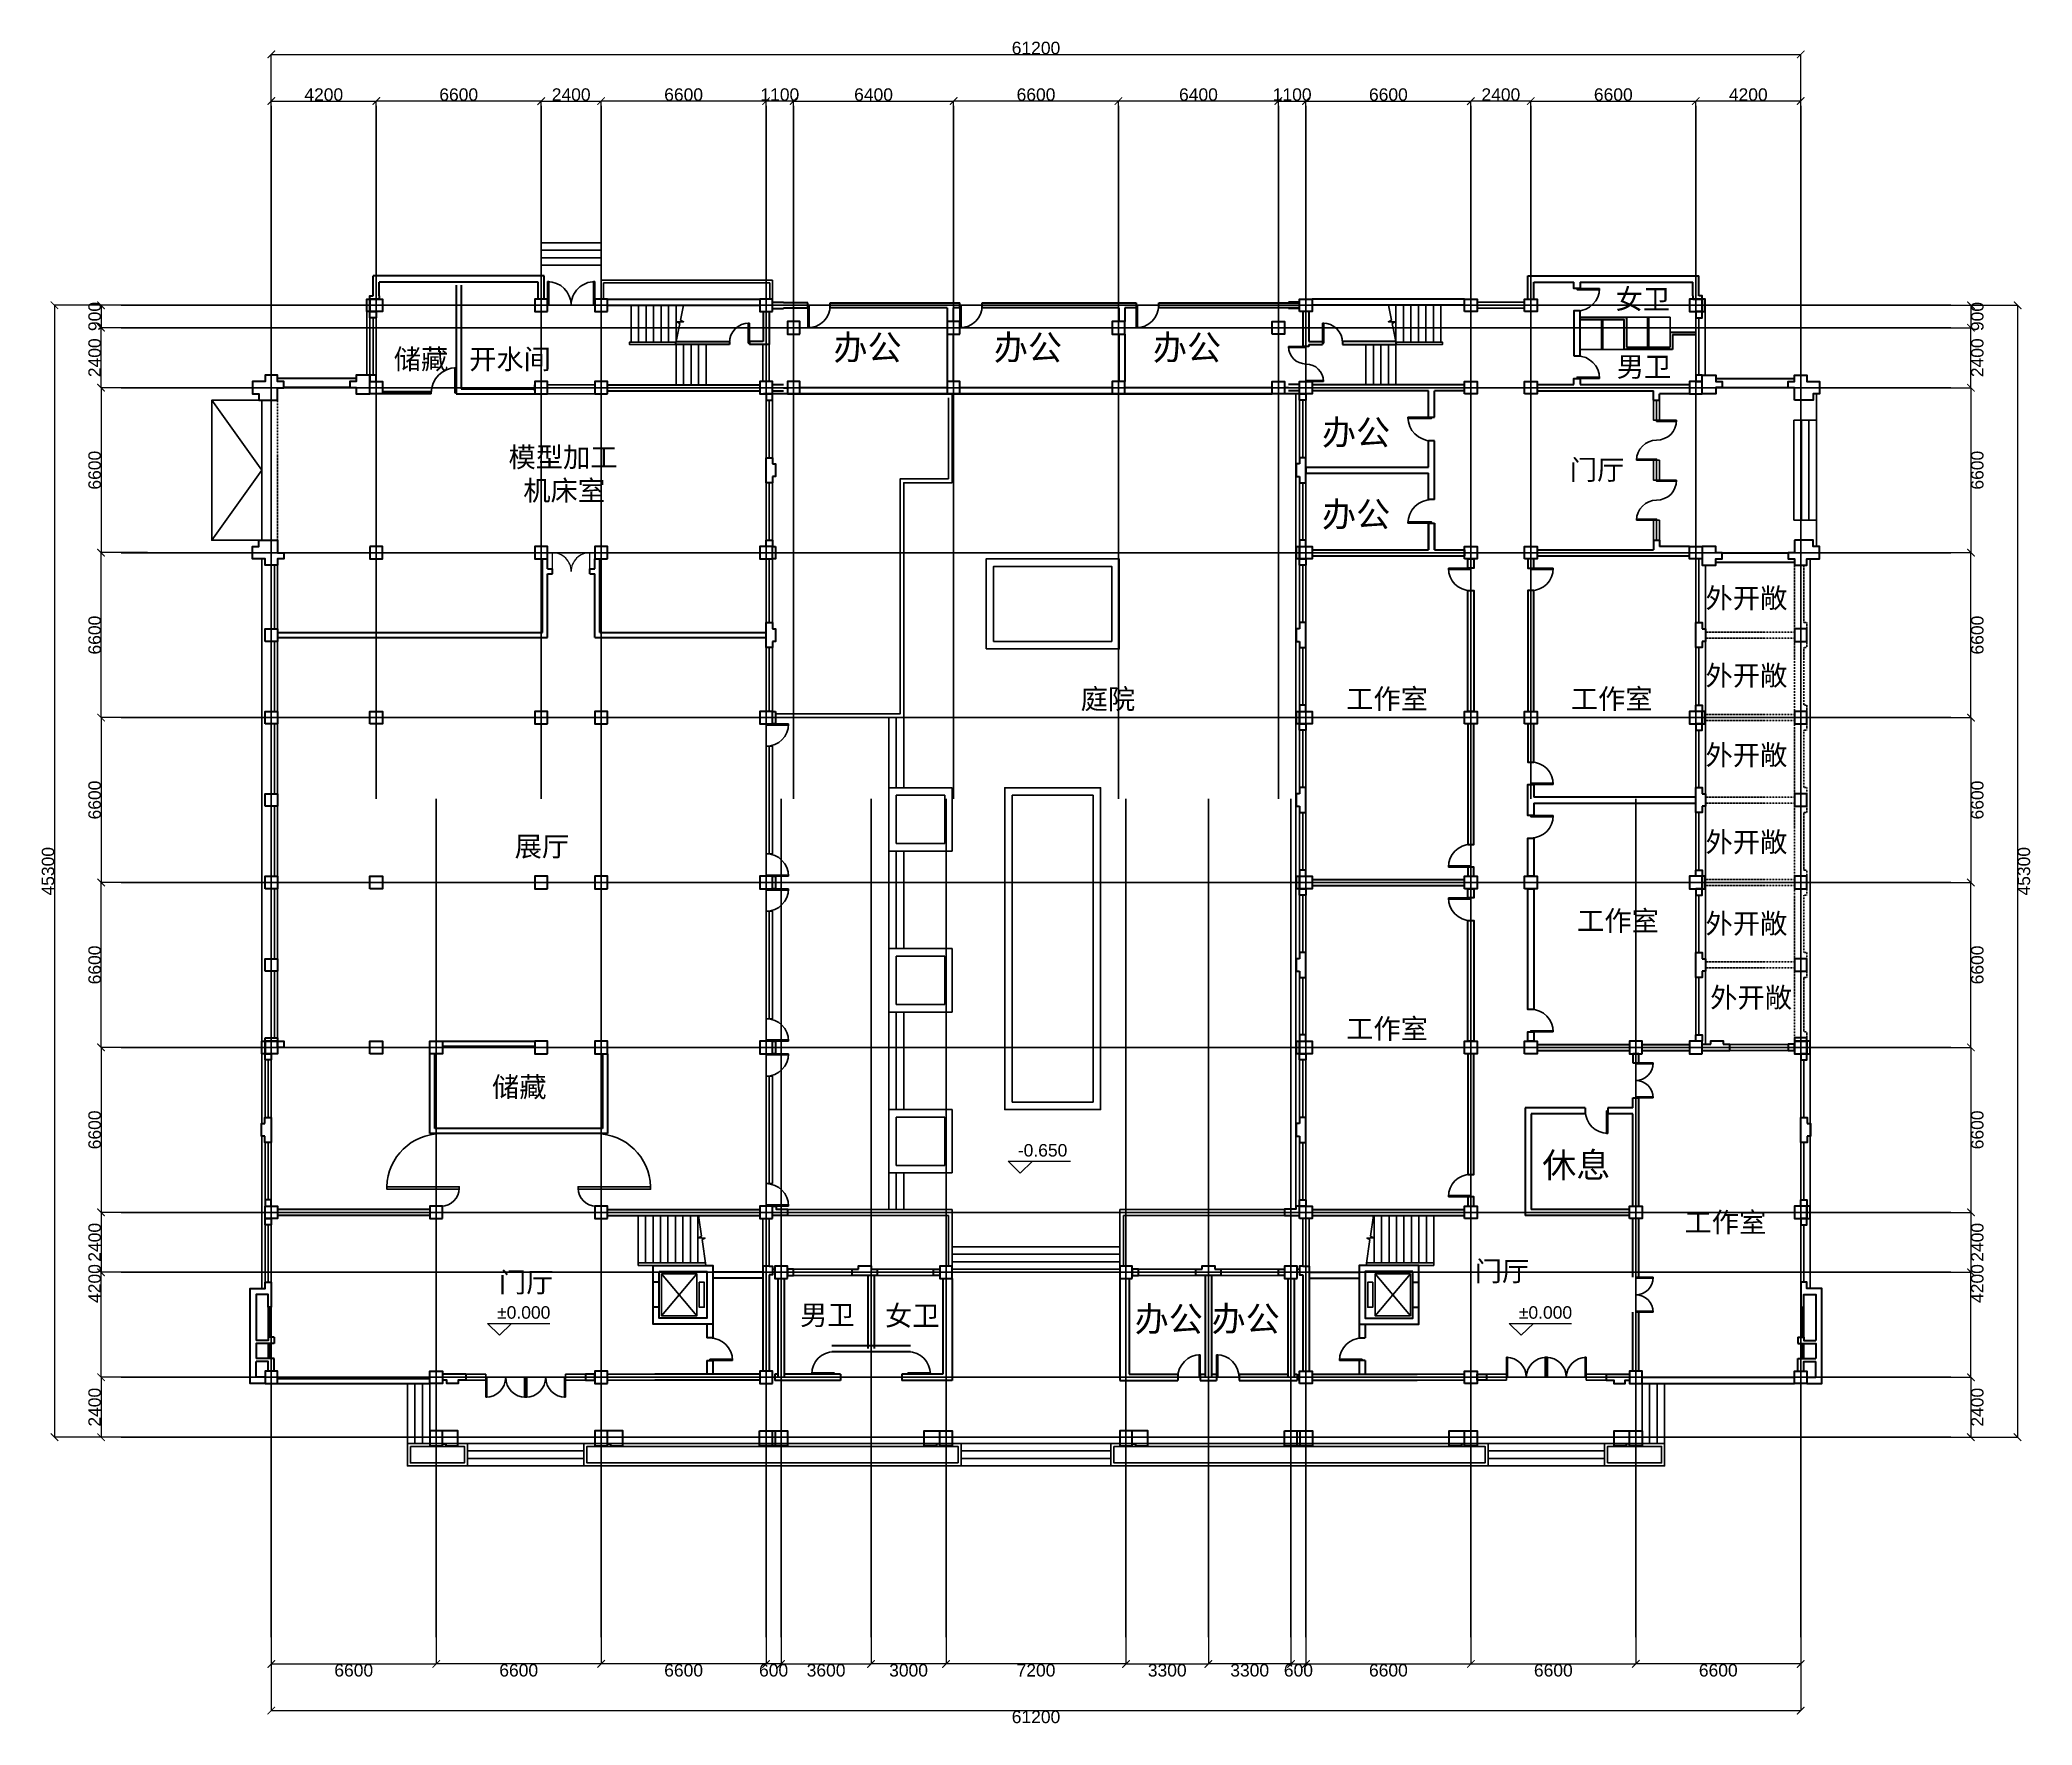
# Model space of a CAD drawing. Header units: millimetres. Extents: x 11666 to 172034, y 2641 to 70087.
# Drawn here: x 92314 to 172034, y 2641 to 70087 of the extents above; entities that cross this region are included whole.
import ezdxf

# ---------------------------------------------------------------- set-up
doc = ezdxf.new("R2010")
doc.units = ezdxf.units.MM
doc.linetypes.add('ACAD_ISO03W100', pattern=[30, 12, -18])
doc.linetypes.add('DOTE', pattern=[2.42, 2, -0.2, 0.02, -0.2])
for name, color, linetype in [('axis', 242, 'Continuous'), ('PROFILE-16', 255, 'Continuous'), ('STAIRS', 41, 'Continuous'), ('WIN-16', 141, 'Continuous')]:
    doc.layers.add(name, color=color, linetype=linetype)
for name, color, linetype, lineweight in [('COLUMN', 51, 'Continuous', 30), ('PUB_DIM', 3, 'Continuous', 5), ('touxing', 2, 'Continuous', 9), ('WALL', 9, 'Continuous', 20), ('WALL-16', 7, 'Continuous', 30), ('WINDOW', 4, 'Continuous', 5)]:
    doc.layers.add(name, color=color, linetype=linetype, lineweight=lineweight)
doc.styles.get("Standard").update_dxf_attribs({"font": 'arial.ttf'})
doc.dimstyles.get("Standard").update_dxf_attribs({"dimtxt": 0.18, "dimasz": 0.18, "dimexe": 0.18, "dimexo": 0.0625, "dimgap": 0.09, "dimtad": 0, "dimtih": 1, "dimtoh": 1, "dimdec": 4, "dimzin": 0, "dimdsep": 46, "dimtxsty": 'Standard', "dimcen": 0.09, "dimadec": 0, "dimazin": 0, "dimtfac": 1, "dimtdec": 4, "dimtofl": 0, "dimtmove": 0, "dimatfit": 3, "dimfxl": 1, "dimtolj": 1, "dimtzin": 0, "dimarcsym": 0})

# ---------------------------------------------------------------- blocks, each defined once
blk = doc.blocks.new('*U132')
at = {"layer": 'COLUMN'}
blk.add_lwpolyline([(-250, -250), (-250, 250), (250, 250), (250, -250)], close=True, dxfattribs=at)
blk = doc.blocks.new('*U133')
at = {"layer": 'COLUMN', "color": 0, "linetype": 'ByBlock', "lineweight": -2, "transparency": 16777216}
for p in [(0, 0), (0, -3300), (0, -6600), (0, -9900), (0, -13200)]:
    blk.add_blockref('*U132', p, dxfattribs=at)
blk = doc.blocks.new('COL500')
at = {"layer": 'COLUMN'}
blk.add_lwpolyline([(-250, -250), (-250, 250), (250, 250), (250, -250)], close=True, dxfattribs=at)
blk = doc.blocks.new('*U134')
at = {"layer": 'COLUMN'}
blk.add_lwpolyline([(-250, -250), (-250, 250), (250, 250), (250, -250)], close=True, dxfattribs=at)
blk = doc.blocks.new('*U135')
at = {"layer": 'COLUMN', "color": 0, "linetype": 'ByBlock', "lineweight": -2, "transparency": 16777216}
for p in [(0, 0), (0, -3300), (0, -6600), (0, -9900), (0, -13200)]:
    blk.add_blockref('*U134', p, dxfattribs=at)
blk = doc.blocks.new('DOOR900')
at = {"layer": 'WIN-16'}
blk.add_lwpolyline([(-900, 0), (0, 0), (0, -50), (-900, -50)], close=True, dxfattribs=at)
blk.add_arc((0, 0), 900, 180, 270, dxfattribs=at)
blk = doc.blocks.new('*U136')
at = {"layer": 'WALL-16'}
for points in [[(65, -250), (65, -500), (-195, -500), (-195, 500), (65, 500), (65, 250)], [(65, 250), (195, 250), (195, -250), (65, -250)]]:
    blk.add_lwpolyline(points, dxfattribs=at)
blk = doc.blocks.new('*U137')
at = {"layer": 'WALL-16', "color": 0, "linetype": 'ByBlock', "lineweight": -2, "transparency": 16777216}
for p in [(0, 26400), (0, 19800), (0, 13200), (0, 6600), (0, 0)]:
    blk.add_blockref('*U136', p, dxfattribs=at)
blk = doc.blocks.new('*U138')
at = {"layer": 'WALL-16'}
for points in [[(-60, 250), (-60, -250), (-190, -250), (-190, 250)], [(190, 250), (190, 500), (-60, 500), (-60, 250)], [(190, -250), (190, -500), (-60, -500), (-60, -250)]]:
    blk.add_lwpolyline(points, close=True, dxfattribs=at)
blk = doc.blocks.new('*U130')
at = {"layer": 'WALL-16', "color": 0, "linetype": 'ByBlock', "lineweight": -2, "transparency": 16777216}
for p in [(0, 19800), (0, 13200), (0, 6600), (0, 0)]:
    blk.add_blockref('*U138', p, dxfattribs=at)
blk = doc.blocks.new('DOOR1400')
at = {"layer": 'WALL-16', "xscale": 0.7777777777777715, "yscale": 0.7777777777777715, "zscale": 0.7777777777777715}
blk.add_blockref('DOOR900', (0, 0), dxfattribs=at)
at = {"layer": 'WALL-16', "xscale": -0.7777777777777715, "yscale": 0.7777777777777715, "zscale": 0.7777777777777715, "rotation": 180}
blk.add_blockref('DOOR900', (0, -1400), dxfattribs=at)
blk = doc.blocks.new('M_A3PTU')
for p, q in [((-0.5, 0), (-0.499, -0.498)), ((0.5, 0), (0.499, -0.498))]:
    blk.add_line(p, q)
for centre, start, end in [((0.498, -0.001), 179.9237, 270.115), ((-0.498, -0.001), 269.885, 0.0763)]:
    blk.add_arc(centre, 0.498, start, end)
blk = doc.blocks.new('_ArchTick')
at = {"color": 0, "linetype": 'ByBlock', "const_width": 0.15}
blk.add_lwpolyline([(-0.5, -0.5), (0.5, 0.5)], dxfattribs=at)
blk = doc.blocks.new('*D7')
at = {"layer": 'Defpoints', "color": 0, "transparency": 16777216}
for p in [(11540, 54534), (7340, 52668), (11540, 52668)]:
    blk.add_point(p, dxfattribs=at)
at = {"layer": 'PUB_DIM', "color": 0, "lineweight": -2, "transparency": 16777216}
for p, q in [((7340, 52668), (7340, 54534)), ((7340, 54534), (11540, 54534)), ((11540, 52668), (11540, 54534))]:
    blk.add_line(p, q, dxfattribs=at)
at = {"layer": 'PUB_DIM', "color": 0, "lineweight": -2, "transparency": 16777216, "xscale": 300, "yscale": 300, "zscale": 300, "rotation": 180}
blk.add_blockref('_ArchTick', (7340, 54534), dxfattribs=at)
at = {"layer": 'PUB_DIM', "color": 0, "lineweight": -2, "transparency": 16777216, "xscale": 300, "yscale": 300, "zscale": 300}
blk.add_blockref('_ArchTick', (11540, 54534), dxfattribs=at)
at = {"layer": 'PUB_DIM', "color": 0, "transparency": 16777216, "insert": (9440, 54789), "char_height": 500, "attachment_point": 5}
blk.add_mtext('\\A1;4200', dxfattribs=at)
blk = doc.blocks.new('*D8')
at = {"layer": 'Defpoints', "color": 0, "transparency": 16777216}
for p in [(11540, 54534), (11540, 52668), (18140, 52668)]:
    blk.add_point(p, dxfattribs=at)
at = {"layer": 'PUB_DIM', "color": 0, "lineweight": -2, "transparency": 16777216}
for p, q in [((11540, 52668), (11540, 54534)), ((18140, 54534), (11540, 54534)), ((18140, 52668), (18140, 54534))]:
    blk.add_line(p, q, dxfattribs=at)
at = {"layer": 'PUB_DIM', "color": 0, "lineweight": -2, "transparency": 16777216, "xscale": 300, "yscale": 300, "zscale": 300, "rotation": 180}
blk.add_blockref('_ArchTick', (11540, 54534), dxfattribs=at)
at = {"layer": 'PUB_DIM', "color": 0, "lineweight": -2, "transparency": 16777216, "xscale": 300, "yscale": 300, "zscale": 300}
blk.add_blockref('_ArchTick', (18140, 54534), dxfattribs=at)
at = {"layer": 'PUB_DIM', "color": 0, "transparency": 16777216, "insert": (14840, 54789), "char_height": 500, "attachment_point": 5}
blk.add_mtext('\\A1;6600', dxfattribs=at)
blk = doc.blocks.new('*D9')
at = {"layer": 'Defpoints', "color": 0, "transparency": 16777216}
for p in [(20540, 54534), (18140, 52668), (20540, 52668)]:
    blk.add_point(p, dxfattribs=at)
at = {"layer": 'PUB_DIM', "color": 0, "lineweight": -2, "transparency": 16777216}
for p, q in [((18140, 52668), (18140, 54534)), ((18140, 54534), (20540, 54534)), ((20540, 52668), (20540, 54534))]:
    blk.add_line(p, q, dxfattribs=at)
at = {"layer": 'PUB_DIM', "color": 0, "lineweight": -2, "transparency": 16777216, "xscale": 300, "yscale": 300, "zscale": 300, "rotation": 180}
blk.add_blockref('_ArchTick', (18140, 54534), dxfattribs=at)
at = {"layer": 'PUB_DIM', "color": 0, "lineweight": -2, "transparency": 16777216, "xscale": 300, "yscale": 300, "zscale": 300}
blk.add_blockref('_ArchTick', (20540, 54534), dxfattribs=at)
at = {"layer": 'PUB_DIM', "color": 0, "transparency": 16777216, "insert": (19340, 54789), "char_height": 500, "attachment_point": 5}
blk.add_mtext('\\A1;2400', dxfattribs=at)
blk = doc.blocks.new('*D10')
at = {"layer": 'Defpoints', "color": 0, "transparency": 16777216}
for p in [(20540, 54534), (20540, 52668), (27140, 52668)]:
    blk.add_point(p, dxfattribs=at)
at = {"layer": 'PUB_DIM', "color": 0, "lineweight": -2, "transparency": 16777216}
for p, q in [((20540, 52668), (20540, 54534)), ((27140, 54534), (20540, 54534)), ((27140, 52668), (27140, 54534))]:
    blk.add_line(p, q, dxfattribs=at)
at = {"layer": 'PUB_DIM', "color": 0, "lineweight": -2, "transparency": 16777216, "xscale": 300, "yscale": 300, "zscale": 300, "rotation": 180}
blk.add_blockref('_ArchTick', (20540, 54534), dxfattribs=at)
at = {"layer": 'PUB_DIM', "color": 0, "lineweight": -2, "transparency": 16777216, "xscale": 300, "yscale": 300, "zscale": 300}
blk.add_blockref('_ArchTick', (27140, 54534), dxfattribs=at)
at = {"layer": 'PUB_DIM', "color": 0, "transparency": 16777216, "insert": (23840, 54789), "char_height": 500, "attachment_point": 5}
blk.add_mtext('\\A1;6600', dxfattribs=at)
blk = doc.blocks.new('*D11')
at = {"layer": 'Defpoints', "color": 0, "transparency": 16777216}
for p in [(27140, 54534), (27140, 52954), (28240, 52954)]:
    blk.add_point(p, dxfattribs=at)
at = {"layer": 'PUB_DIM', "color": 0, "lineweight": -2, "transparency": 16777216}
for p, q in [((27140, 52954), (27140, 54534)), ((28240, 54534), (27140, 54534)), ((28240, 52954), (28240, 54534))]:
    blk.add_line(p, q, dxfattribs=at)
at = {"layer": 'PUB_DIM', "color": 0, "lineweight": -2, "transparency": 16777216, "xscale": 300, "yscale": 300, "zscale": 300, "rotation": 180}
blk.add_blockref('_ArchTick', (27140, 54534), dxfattribs=at)
at = {"layer": 'PUB_DIM', "color": 0, "lineweight": -2, "transparency": 16777216, "xscale": 300, "yscale": 300, "zscale": 300}
blk.add_blockref('_ArchTick', (28240, 54534), dxfattribs=at)
at = {"layer": 'PUB_DIM', "color": 0, "transparency": 16777216, "insert": (27690, 54789), "char_height": 500, "attachment_point": 5}
blk.add_mtext('\\A1;1100', dxfattribs=at)
blk = doc.blocks.new('*D12')
at = {"layer": 'Defpoints', "color": 0, "transparency": 16777216}
for p in [(34640, 54534), (28240, 52668), (34640, 52668)]:
    blk.add_point(p, dxfattribs=at)
at = {"layer": 'PUB_DIM', "color": 0, "lineweight": -2, "transparency": 16777216}
for p, q in [((28240, 52668), (28240, 54534)), ((28240, 54534), (34640, 54534)), ((34640, 52668), (34640, 54534))]:
    blk.add_line(p, q, dxfattribs=at)
at = {"layer": 'PUB_DIM', "color": 0, "lineweight": -2, "transparency": 16777216, "xscale": 300, "yscale": 300, "zscale": 300, "rotation": 180}
blk.add_blockref('_ArchTick', (28240, 54534), dxfattribs=at)
at = {"layer": 'PUB_DIM', "color": 0, "lineweight": -2, "transparency": 16777216, "xscale": 300, "yscale": 300, "zscale": 300}
blk.add_blockref('_ArchTick', (34640, 54534), dxfattribs=at)
at = {"layer": 'PUB_DIM', "color": 0, "transparency": 16777216, "insert": (31440, 54789), "char_height": 500, "attachment_point": 5}
blk.add_mtext('\\A1;6400', dxfattribs=at)
blk = doc.blocks.new('*D13')
at = {"layer": 'Defpoints', "color": 0, "transparency": 16777216}
for p in [(34640, 54534), (34640, 52668), (41240, 52668)]:
    blk.add_point(p, dxfattribs=at)
at = {"layer": 'PUB_DIM', "color": 0, "lineweight": -2, "transparency": 16777216}
for p, q in [((34640, 52668), (34640, 54534)), ((41240, 54534), (34640, 54534)), ((41240, 52668), (41240, 54534))]:
    blk.add_line(p, q, dxfattribs=at)
at = {"layer": 'PUB_DIM', "color": 0, "lineweight": -2, "transparency": 16777216, "xscale": 300, "yscale": 300, "zscale": 300, "rotation": 180}
blk.add_blockref('_ArchTick', (34640, 54534), dxfattribs=at)
at = {"layer": 'PUB_DIM', "color": 0, "lineweight": -2, "transparency": 16777216, "xscale": 300, "yscale": 300, "zscale": 300}
blk.add_blockref('_ArchTick', (41240, 54534), dxfattribs=at)
at = {"layer": 'PUB_DIM', "color": 0, "transparency": 16777216, "insert": (37940, 54789), "char_height": 500, "attachment_point": 5}
blk.add_mtext('\\A1;6600', dxfattribs=at)
blk = doc.blocks.new('*D17')
at = {"layer": 'Defpoints', "color": 0, "transparency": 16777216}
for p in [(64340, 54534), (64340, 52668), (68540, 52668)]:
    blk.add_point(p, dxfattribs=at)
at = {"layer": 'PUB_DIM', "color": 0, "lineweight": -2, "transparency": 16777216}
for p, q in [((64340, 52668), (64340, 54534)), ((68540, 54534), (64340, 54534)), ((68540, 52668), (68540, 54534))]:
    blk.add_line(p, q, dxfattribs=at)
at = {"layer": 'PUB_DIM', "color": 0, "lineweight": -2, "transparency": 16777216, "xscale": 300, "yscale": 300, "zscale": 300, "rotation": 180}
blk.add_blockref('_ArchTick', (64340, 54534), dxfattribs=at)
at = {"layer": 'PUB_DIM', "color": 0, "lineweight": -2, "transparency": 16777216, "xscale": 300, "yscale": 300, "zscale": 300}
blk.add_blockref('_ArchTick', (68540, 54534), dxfattribs=at)
at = {"layer": 'PUB_DIM', "color": 0, "transparency": 16777216, "insert": (66440, 54789), "char_height": 500, "attachment_point": 5}
blk.add_mtext('\\A1;4200', dxfattribs=at)
blk = doc.blocks.new('*D14')
at = {"layer": 'Defpoints', "color": 0, "transparency": 16777216}
for p in [(64340, 54534), (57740, 52668), (64340, 52668)]:
    blk.add_point(p, dxfattribs=at)
at = {"layer": 'PUB_DIM', "color": 0, "lineweight": -2, "transparency": 16777216}
for p, q in [((57740, 52668), (57740, 54534)), ((57740, 54534), (64340, 54534)), ((64340, 52668), (64340, 54534))]:
    blk.add_line(p, q, dxfattribs=at)
at = {"layer": 'PUB_DIM', "color": 0, "lineweight": -2, "transparency": 16777216, "xscale": 300, "yscale": 300, "zscale": 300, "rotation": 180}
blk.add_blockref('_ArchTick', (57740, 54534), dxfattribs=at)
at = {"layer": 'PUB_DIM', "color": 0, "lineweight": -2, "transparency": 16777216, "xscale": 300, "yscale": 300, "zscale": 300}
blk.add_blockref('_ArchTick', (64340, 54534), dxfattribs=at)
at = {"layer": 'PUB_DIM', "color": 0, "transparency": 16777216, "insert": (61040, 54789), "char_height": 500, "attachment_point": 5}
blk.add_mtext('\\A1;6600', dxfattribs=at)
blk = doc.blocks.new('*D15')
at = {"layer": 'Defpoints', "color": 0, "transparency": 16777216}
for p in [(55340, 54534), (55340, 52668), (57740, 52668)]:
    blk.add_point(p, dxfattribs=at)
at = {"layer": 'PUB_DIM', "color": 0, "lineweight": -2, "transparency": 16777216}
for p, q in [((55340, 52668), (55340, 54534)), ((57740, 54534), (55340, 54534)), ((57740, 52668), (57740, 54534))]:
    blk.add_line(p, q, dxfattribs=at)
at = {"layer": 'PUB_DIM', "color": 0, "lineweight": -2, "transparency": 16777216, "xscale": 300, "yscale": 300, "zscale": 300, "rotation": 180}
blk.add_blockref('_ArchTick', (55340, 54534), dxfattribs=at)
at = {"layer": 'PUB_DIM', "color": 0, "lineweight": -2, "transparency": 16777216, "xscale": 300, "yscale": 300, "zscale": 300}
blk.add_blockref('_ArchTick', (57740, 54534), dxfattribs=at)
at = {"layer": 'PUB_DIM', "color": 0, "transparency": 16777216, "insert": (56540, 54789), "char_height": 500, "attachment_point": 5}
blk.add_mtext('\\A1;2400', dxfattribs=at)
blk = doc.blocks.new('*D18')
at = {"layer": 'Defpoints', "color": 0, "transparency": 16777216}
for p in [(55340, 54534), (48740, 52668), (55340, 52668)]:
    blk.add_point(p, dxfattribs=at)
at = {"layer": 'PUB_DIM', "color": 0, "lineweight": -2, "transparency": 16777216}
for p, q in [((48740, 52668), (48740, 54534)), ((48740, 54534), (55340, 54534)), ((55340, 52668), (55340, 54534))]:
    blk.add_line(p, q, dxfattribs=at)
at = {"layer": 'PUB_DIM', "color": 0, "lineweight": -2, "transparency": 16777216, "xscale": 300, "yscale": 300, "zscale": 300, "rotation": 180}
blk.add_blockref('_ArchTick', (48740, 54534), dxfattribs=at)
at = {"layer": 'PUB_DIM', "color": 0, "lineweight": -2, "transparency": 16777216, "xscale": 300, "yscale": 300, "zscale": 300}
blk.add_blockref('_ArchTick', (55340, 54534), dxfattribs=at)
at = {"layer": 'PUB_DIM', "color": 0, "transparency": 16777216, "insert": (52040, 54789), "char_height": 500, "attachment_point": 5}
blk.add_mtext('\\A1;6600', dxfattribs=at)
blk = doc.blocks.new('*D19')
at = {"layer": 'Defpoints', "color": 0, "transparency": 16777216}
for p in [(48740, 54534), (47640, 52954), (48740, 52954)]:
    blk.add_point(p, dxfattribs=at)
at = {"layer": 'PUB_DIM', "color": 0, "lineweight": -2, "transparency": 16777216}
for p, q in [((47640, 52954), (47640, 54534)), ((47640, 54534), (48740, 54534)), ((48740, 52954), (48740, 54534))]:
    blk.add_line(p, q, dxfattribs=at)
at = {"layer": 'PUB_DIM', "color": 0, "lineweight": -2, "transparency": 16777216, "xscale": 300, "yscale": 300, "zscale": 300, "rotation": 180}
blk.add_blockref('_ArchTick', (47640, 54534), dxfattribs=at)
at = {"layer": 'PUB_DIM', "color": 0, "lineweight": -2, "transparency": 16777216, "xscale": 300, "yscale": 300, "zscale": 300}
blk.add_blockref('_ArchTick', (48740, 54534), dxfattribs=at)
at = {"layer": 'PUB_DIM', "color": 0, "transparency": 16777216, "insert": (48190, 54789), "char_height": 500, "attachment_point": 5}
blk.add_mtext('\\A1;1100', dxfattribs=at)
blk = doc.blocks.new('*D16')
at = {"layer": 'Defpoints', "color": 0, "transparency": 16777216}
for p in [(41240, 54534), (41240, 52668), (47640, 52668)]:
    blk.add_point(p, dxfattribs=at)
at = {"layer": 'PUB_DIM', "color": 0, "lineweight": -2, "transparency": 16777216}
for p, q in [((41240, 52668), (41240, 54534)), ((47640, 54534), (41240, 54534)), ((47640, 52668), (47640, 54534))]:
    blk.add_line(p, q, dxfattribs=at)
at = {"layer": 'PUB_DIM', "color": 0, "lineweight": -2, "transparency": 16777216, "xscale": 300, "yscale": 300, "zscale": 300, "rotation": 180}
blk.add_blockref('_ArchTick', (41240, 54534), dxfattribs=at)
at = {"layer": 'PUB_DIM', "color": 0, "lineweight": -2, "transparency": 16777216, "xscale": 300, "yscale": 300, "zscale": 300}
blk.add_blockref('_ArchTick', (47640, 54534), dxfattribs=at)
at = {"layer": 'PUB_DIM', "color": 0, "transparency": 16777216, "insert": (44440, 54789), "char_height": 500, "attachment_point": 5}
blk.add_mtext('\\A1;6400', dxfattribs=at)
blk = doc.blocks.new('*D20')
at = {"layer": 'Defpoints', "color": 0, "transparency": 16777216}
for p in [(68540, 56399), (7340, 54534), (68540, 54534)]:
    blk.add_point(p, dxfattribs=at)
at = {"layer": 'PUB_DIM', "color": 0, "lineweight": -2, "transparency": 16777216}
for p, q in [((7340, 54534), (7340, 56399)), ((7340, 56399), (68540, 56399)), ((68540, 54534), (68540, 56399))]:
    blk.add_line(p, q, dxfattribs=at)
at = {"layer": 'PUB_DIM', "color": 0, "lineweight": -2, "transparency": 16777216, "xscale": 300, "yscale": 300, "zscale": 300, "rotation": 180}
blk.add_blockref('_ArchTick', (7340, 56399), dxfattribs=at)
at = {"layer": 'PUB_DIM', "color": 0, "lineweight": -2, "transparency": 16777216, "xscale": 300, "yscale": 300, "zscale": 300}
blk.add_blockref('_ArchTick', (68540, 56399), dxfattribs=at)
at = {"layer": 'PUB_DIM', "color": 0, "transparency": 16777216, "insert": (37940, 56654), "char_height": 500, "attachment_point": 5}
blk.add_mtext('\\A1;61200', dxfattribs=at)
blk = doc.blocks.new('*D21')
at = {"layer": 'Defpoints', "color": 0, "transparency": 16777216}
for p in [(7340, -6149), (13940, -6149), (13940, -8014)]:
    blk.add_point(p, dxfattribs=at)
at = {"layer": 'PUB_DIM', "color": 0, "lineweight": -2, "transparency": 16777216}
for p, q in [((7340, -6149), (7340, -8015)), ((13940, -6149), (13940, -8015)), ((7340, -8014), (13940, -8014))]:
    blk.add_line(p, q, dxfattribs=at)
at = {"layer": 'PUB_DIM', "color": 0, "lineweight": -2, "transparency": 16777216, "xscale": 300, "yscale": 300, "zscale": 300, "rotation": 180}
blk.add_blockref('_ArchTick', (7340, -8014), dxfattribs=at)
at = {"layer": 'PUB_DIM', "color": 0, "lineweight": -2, "transparency": 16777216, "xscale": 300, "yscale": 300, "zscale": 300}
blk.add_blockref('_ArchTick', (13940, -8014), dxfattribs=at)
at = {"layer": 'PUB_DIM', "color": 0, "transparency": 16777216, "insert": (10640, -8270), "char_height": 500, "attachment_point": 5}
blk.add_mtext('\\A1;6600', dxfattribs=at)
blk = doc.blocks.new('*D22')
at = {"layer": 'Defpoints', "color": 0, "transparency": 16777216}
for p in [(13940, -6149), (20540, -6149), (13940, -8014)]:
    blk.add_point(p, dxfattribs=at)
at = {"layer": 'PUB_DIM', "color": 0, "lineweight": -2, "transparency": 16777216}
for p, q in [((13940, -6149), (13940, -8015)), ((20540, -6149), (20540, -8015)), ((20540, -8014), (13940, -8014))]:
    blk.add_line(p, q, dxfattribs=at)
at = {"layer": 'PUB_DIM', "color": 0, "lineweight": -2, "transparency": 16777216, "xscale": 300, "yscale": 300, "zscale": 300, "rotation": 180}
blk.add_blockref('_ArchTick', (13940, -8014), dxfattribs=at)
at = {"layer": 'PUB_DIM', "color": 0, "lineweight": -2, "transparency": 16777216, "xscale": 300, "yscale": 300, "zscale": 300}
blk.add_blockref('_ArchTick', (20540, -8014), dxfattribs=at)
at = {"layer": 'PUB_DIM', "color": 0, "transparency": 16777216, "insert": (17240, -8270), "char_height": 500, "attachment_point": 5}
blk.add_mtext('\\A1;6600', dxfattribs=at)
blk = doc.blocks.new('*D23')
at = {"layer": 'Defpoints', "color": 0, "transparency": 16777216}
for p in [(20540, -6149), (27140, -6149), (20540, -8014)]:
    blk.add_point(p, dxfattribs=at)
at = {"layer": 'PUB_DIM', "color": 0, "lineweight": -2, "transparency": 16777216}
for p, q in [((20540, -6149), (20540, -8015)), ((27140, -6149), (27140, -8015)), ((27140, -8014), (20540, -8014))]:
    blk.add_line(p, q, dxfattribs=at)
at = {"layer": 'PUB_DIM', "color": 0, "lineweight": -2, "transparency": 16777216, "xscale": 300, "yscale": 300, "zscale": 300, "rotation": 180}
blk.add_blockref('_ArchTick', (20540, -8014), dxfattribs=at)
at = {"layer": 'PUB_DIM', "color": 0, "lineweight": -2, "transparency": 16777216, "xscale": 300, "yscale": 300, "zscale": 300}
blk.add_blockref('_ArchTick', (27140, -8014), dxfattribs=at)
at = {"layer": 'PUB_DIM', "color": 0, "transparency": 16777216, "insert": (23840, -8270), "char_height": 500, "attachment_point": 5}
blk.add_mtext('\\A1;6600', dxfattribs=at)
blk = doc.blocks.new('*D24')
at = {"layer": 'Defpoints', "color": 0, "transparency": 16777216}
for p in [(27140, -6435), (27740, -6435), (27140, -8014)]:
    blk.add_point(p, dxfattribs=at)
at = {"layer": 'PUB_DIM', "color": 0, "lineweight": -2, "transparency": 16777216}
for p, q in [((27140, -6435), (27140, -8015)), ((27740, -6435), (27740, -8015)), ((27740, -8014), (27140, -8014))]:
    blk.add_line(p, q, dxfattribs=at)
at = {"layer": 'PUB_DIM', "color": 0, "lineweight": -2, "transparency": 16777216, "xscale": 300, "yscale": 300, "zscale": 300, "rotation": 180}
blk.add_blockref('_ArchTick', (27140, -8014), dxfattribs=at)
at = {"layer": 'PUB_DIM', "color": 0, "lineweight": -2, "transparency": 16777216, "xscale": 300, "yscale": 300, "zscale": 300}
blk.add_blockref('_ArchTick', (27740, -8014), dxfattribs=at)
at = {"layer": 'PUB_DIM', "color": 0, "transparency": 16777216, "insert": (27440, -8270), "char_height": 500, "attachment_point": 5}
blk.add_mtext('\\A1;600', dxfattribs=at)
blk = doc.blocks.new('*D25')
at = {"layer": 'Defpoints', "color": 0, "transparency": 16777216}
for p in [(31340, -6149), (27740, -6435), (31340, -8014)]:
    blk.add_point(p, dxfattribs=at)
at = {"layer": 'PUB_DIM', "color": 0, "lineweight": -2, "transparency": 16777216}
for p, q in [((31340, -6149), (31340, -8015)), ((27740, -6435), (27740, -8015)), ((27740, -8014), (31340, -8014))]:
    blk.add_line(p, q, dxfattribs=at)
at = {"layer": 'PUB_DIM', "color": 0, "lineweight": -2, "transparency": 16777216, "xscale": 300, "yscale": 300, "zscale": 300, "rotation": 180}
blk.add_blockref('_ArchTick', (27740, -8014), dxfattribs=at)
at = {"layer": 'PUB_DIM', "color": 0, "lineweight": -2, "transparency": 16777216, "xscale": 300, "yscale": 300, "zscale": 300}
blk.add_blockref('_ArchTick', (31340, -8014), dxfattribs=at)
at = {"layer": 'PUB_DIM', "color": 0, "transparency": 16777216, "insert": (29540, -8270), "char_height": 500, "attachment_point": 5}
blk.add_mtext('\\A1;3600', dxfattribs=at)
blk = doc.blocks.new('*D26')
at = {"layer": 'Defpoints', "color": 0, "transparency": 16777216}
for p in [(31340, -6149), (34340, -6149), (31340, -8014)]:
    blk.add_point(p, dxfattribs=at)
at = {"layer": 'PUB_DIM', "color": 0, "lineweight": -2, "transparency": 16777216}
for p, q in [((31340, -6149), (31340, -8015)), ((34340, -6149), (34340, -8015)), ((34340, -8014), (31340, -8014))]:
    blk.add_line(p, q, dxfattribs=at)
at = {"layer": 'PUB_DIM', "color": 0, "lineweight": -2, "transparency": 16777216, "xscale": 300, "yscale": 300, "zscale": 300, "rotation": 180}
blk.add_blockref('_ArchTick', (31340, -8014), dxfattribs=at)
at = {"layer": 'PUB_DIM', "color": 0, "lineweight": -2, "transparency": 16777216, "xscale": 300, "yscale": 300, "zscale": 300}
blk.add_blockref('_ArchTick', (34340, -8014), dxfattribs=at)
at = {"layer": 'PUB_DIM', "color": 0, "transparency": 16777216, "insert": (32840, -8270), "char_height": 500, "attachment_point": 5}
blk.add_mtext('\\A1;3000', dxfattribs=at)
blk = doc.blocks.new('*D27')
at = {"layer": 'Defpoints', "color": 0, "transparency": 16777216}
for p in [(34340, -6149), (41540, -6149), (34340, -8014)]:
    blk.add_point(p, dxfattribs=at)
at = {"layer": 'PUB_DIM', "color": 0, "lineweight": -2, "transparency": 16777216}
for p, q in [((34340, -6149), (34340, -8015)), ((41540, -6149), (41540, -8015)), ((41540, -8014), (34340, -8014))]:
    blk.add_line(p, q, dxfattribs=at)
at = {"layer": 'PUB_DIM', "color": 0, "lineweight": -2, "transparency": 16777216, "xscale": 300, "yscale": 300, "zscale": 300, "rotation": 180}
blk.add_blockref('_ArchTick', (34340, -8014), dxfattribs=at)
at = {"layer": 'PUB_DIM', "color": 0, "lineweight": -2, "transparency": 16777216, "xscale": 300, "yscale": 300, "zscale": 300}
blk.add_blockref('_ArchTick', (41540, -8014), dxfattribs=at)
at = {"layer": 'PUB_DIM', "color": 0, "transparency": 16777216, "insert": (37940, -8270), "char_height": 500, "attachment_point": 5}
blk.add_mtext('\\A1;7200', dxfattribs=at)
blk = doc.blocks.new('*D28')
at = {"layer": 'Defpoints', "color": 0, "transparency": 16777216}
for p in [(7340, -8015), (68540, -8014), (68540, -9880)]:
    blk.add_point(p, dxfattribs=at)
at = {"layer": 'PUB_DIM', "color": 0, "lineweight": -2, "transparency": 16777216}
for p, q in [((7340, -8015), (7340, -9880)), ((68540, -8014), (68540, -9880)), ((7340, -9880), (68540, -9880))]:
    blk.add_line(p, q, dxfattribs=at)
at = {"layer": 'PUB_DIM', "color": 0, "lineweight": -2, "transparency": 16777216, "xscale": 300, "yscale": 300, "zscale": 300, "rotation": 180}
blk.add_blockref('_ArchTick', (7340, -9880), dxfattribs=at)
at = {"layer": 'PUB_DIM', "color": 0, "lineweight": -2, "transparency": 16777216, "xscale": 300, "yscale": 300, "zscale": 300}
blk.add_blockref('_ArchTick', (68540, -9880), dxfattribs=at)
at = {"layer": 'PUB_DIM', "color": 0, "transparency": 16777216, "insert": (37940, -10135), "char_height": 500, "attachment_point": 5}
blk.add_mtext('\\A1;61200', dxfattribs=at)
blk = doc.blocks.new('*D29')
at = {"layer": 'Defpoints', "color": 0, "transparency": 16777216}
for p in [(61940, -6149), (68540, -6149), (61940, -8014)]:
    blk.add_point(p, dxfattribs=at)
at = {"layer": 'PUB_DIM', "color": 0, "lineweight": -2, "transparency": 16777216}
for p, q in [((61940, -6149), (61940, -8015)), ((68540, -6149), (68540, -8015)), ((68540, -8014), (61940, -8014))]:
    blk.add_line(p, q, dxfattribs=at)
at = {"layer": 'PUB_DIM', "color": 0, "lineweight": -2, "transparency": 16777216, "xscale": 300, "yscale": 300, "zscale": 300, "rotation": 180}
blk.add_blockref('_ArchTick', (61940, -8014), dxfattribs=at)
at = {"layer": 'PUB_DIM', "color": 0, "lineweight": -2, "transparency": 16777216, "xscale": 300, "yscale": 300, "zscale": 300}
blk.add_blockref('_ArchTick', (68540, -8014), dxfattribs=at)
at = {"layer": 'PUB_DIM', "color": 0, "transparency": 16777216, "insert": (65240, -8270), "char_height": 500, "attachment_point": 5}
blk.add_mtext('\\A1;6600', dxfattribs=at)
blk = doc.blocks.new('*D30')
at = {"layer": 'Defpoints', "color": 0, "transparency": 16777216}
for p in [(55340, -6149), (61940, -6149), (61940, -8014)]:
    blk.add_point(p, dxfattribs=at)
at = {"layer": 'PUB_DIM', "color": 0, "lineweight": -2, "transparency": 16777216}
for p, q in [((55340, -6149), (55340, -8015)), ((61940, -6149), (61940, -8015)), ((55340, -8014), (61940, -8014))]:
    blk.add_line(p, q, dxfattribs=at)
at = {"layer": 'PUB_DIM', "color": 0, "lineweight": -2, "transparency": 16777216, "xscale": 300, "yscale": 300, "zscale": 300, "rotation": 180}
blk.add_blockref('_ArchTick', (55340, -8014), dxfattribs=at)
at = {"layer": 'PUB_DIM', "color": 0, "lineweight": -2, "transparency": 16777216, "xscale": 300, "yscale": 300, "zscale": 300}
blk.add_blockref('_ArchTick', (61940, -8014), dxfattribs=at)
at = {"layer": 'PUB_DIM', "color": 0, "transparency": 16777216, "insert": (58640, -8270), "char_height": 500, "attachment_point": 5}
blk.add_mtext('\\A1;6600', dxfattribs=at)
blk = doc.blocks.new('*D31')
at = {"layer": 'Defpoints', "color": 0, "transparency": 16777216}
for p in [(48740, -6149), (55340, -6149), (55340, -8014)]:
    blk.add_point(p, dxfattribs=at)
at = {"layer": 'PUB_DIM', "color": 0, "lineweight": -2, "transparency": 16777216}
for p, q in [((48740, -6149), (48740, -8015)), ((55340, -6149), (55340, -8015)), ((48740, -8014), (55340, -8014))]:
    blk.add_line(p, q, dxfattribs=at)
at = {"layer": 'PUB_DIM', "color": 0, "lineweight": -2, "transparency": 16777216, "xscale": 300, "yscale": 300, "zscale": 300, "rotation": 180}
blk.add_blockref('_ArchTick', (48740, -8014), dxfattribs=at)
at = {"layer": 'PUB_DIM', "color": 0, "lineweight": -2, "transparency": 16777216, "xscale": 300, "yscale": 300, "zscale": 300}
blk.add_blockref('_ArchTick', (55340, -8014), dxfattribs=at)
at = {"layer": 'PUB_DIM', "color": 0, "transparency": 16777216, "insert": (52040, -8270), "char_height": 500, "attachment_point": 5}
blk.add_mtext('\\A1;6600', dxfattribs=at)
blk = doc.blocks.new('*D32')
at = {"layer": 'Defpoints', "color": 0, "transparency": 16777216}
for p in [(48140, -6435), (48740, -6435), (48740, -8014)]:
    blk.add_point(p, dxfattribs=at)
at = {"layer": 'PUB_DIM', "color": 0, "lineweight": -2, "transparency": 16777216}
for p, q in [((48140, -6435), (48140, -8015)), ((48740, -6435), (48740, -8015)), ((48140, -8014), (48740, -8014))]:
    blk.add_line(p, q, dxfattribs=at)
at = {"layer": 'PUB_DIM', "color": 0, "lineweight": -2, "transparency": 16777216, "xscale": 300, "yscale": 300, "zscale": 300, "rotation": 180}
blk.add_blockref('_ArchTick', (48140, -8014), dxfattribs=at)
at = {"layer": 'PUB_DIM', "color": 0, "lineweight": -2, "transparency": 16777216, "xscale": 300, "yscale": 300, "zscale": 300}
blk.add_blockref('_ArchTick', (48740, -8014), dxfattribs=at)
at = {"layer": 'PUB_DIM', "color": 0, "transparency": 16777216, "insert": (48440, -8270), "char_height": 500, "attachment_point": 5}
blk.add_mtext('\\A1;600', dxfattribs=at)
blk = doc.blocks.new('*D33')
at = {"layer": 'Defpoints', "color": 0, "transparency": 16777216}
for p in [(44840, -6149), (48140, -6435), (44840, -8014)]:
    blk.add_point(p, dxfattribs=at)
at = {"layer": 'PUB_DIM', "color": 0, "lineweight": -2, "transparency": 16777216}
for p, q in [((44840, -6149), (44840, -8015)), ((48140, -6435), (48140, -8015)), ((48140, -8014), (44840, -8014))]:
    blk.add_line(p, q, dxfattribs=at)
at = {"layer": 'PUB_DIM', "color": 0, "lineweight": -2, "transparency": 16777216, "xscale": 300, "yscale": 300, "zscale": 300, "rotation": 180}
blk.add_blockref('_ArchTick', (44840, -8014), dxfattribs=at)
at = {"layer": 'PUB_DIM', "color": 0, "lineweight": -2, "transparency": 16777216, "xscale": 300, "yscale": 300, "zscale": 300}
blk.add_blockref('_ArchTick', (48140, -8014), dxfattribs=at)
at = {"layer": 'PUB_DIM', "color": 0, "transparency": 16777216, "insert": (46490, -8270), "char_height": 500, "attachment_point": 5}
blk.add_mtext('\\A1;3300', dxfattribs=at)
blk = doc.blocks.new('*D34')
at = {"layer": 'Defpoints', "color": 0, "transparency": 16777216}
for p in [(41540, -6149), (44840, -6149), (44840, -8014)]:
    blk.add_point(p, dxfattribs=at)
at = {"layer": 'PUB_DIM', "color": 0, "lineweight": -2, "transparency": 16777216}
for p, q in [((41540, -6149), (41540, -8015)), ((44840, -6149), (44840, -8015)), ((41540, -8014), (44840, -8014))]:
    blk.add_line(p, q, dxfattribs=at)
at = {"layer": 'PUB_DIM', "color": 0, "lineweight": -2, "transparency": 16777216, "xscale": 300, "yscale": 300, "zscale": 300, "rotation": 180}
blk.add_blockref('_ArchTick', (41540, -8014), dxfattribs=at)
at = {"layer": 'PUB_DIM', "color": 0, "lineweight": -2, "transparency": 16777216, "xscale": 300, "yscale": 300, "zscale": 300}
blk.add_blockref('_ArchTick', (44840, -8014), dxfattribs=at)
at = {"layer": 'PUB_DIM', "color": 0, "transparency": 16777216, "insert": (43190, -8270), "char_height": 500, "attachment_point": 5}
blk.add_mtext('\\A1;3300', dxfattribs=at)
blk = doc.blocks.new('*D35')
at = {"layer": 'Defpoints', "color": 0, "transparency": 16777216}
for p in [(529, 45460), (2394, 45460), (2394, 43060)]:
    blk.add_point(p, dxfattribs=at)
at = {"layer": 'PUB_DIM', "color": 0, "lineweight": -2, "transparency": 16777216}
for p, q in [((2394, 45460), (529, 45460)), ((529, 43060), (529, 45460)), ((2394, 43060), (529, 43060))]:
    blk.add_line(p, q, dxfattribs=at)
at = {"layer": 'PUB_DIM', "color": 0, "lineweight": -2, "transparency": 16777216, "xscale": 300, "yscale": 300, "zscale": 300}
for p, rotation in [((529, 45460), 90), ((529, 43060), 270)]:
    blk.add_blockref('_ArchTick', p, dxfattribs=dict(at, rotation=rotation))
at = {"layer": 'PUB_DIM', "color": 0, "transparency": 16777216, "insert": (274, 44260), "char_height": 500, "attachment_point": 5, "rotation": 90}
blk.add_mtext('\\A1;2400', dxfattribs=at)
blk = doc.blocks.new('*D36')
at = {"layer": 'Defpoints', "color": 0, "transparency": 16777216}
for p in [(2394, 46360), (529, 45460), (2394, 45460)]:
    blk.add_point(p, dxfattribs=at)
at = {"layer": 'PUB_DIM', "color": 0, "lineweight": -2, "transparency": 16777216}
for p, q in [((2394, 46360), (529, 46360)), ((529, 46360), (529, 45460)), ((2394, 45460), (529, 45460))]:
    blk.add_line(p, q, dxfattribs=at)
at = {"layer": 'PUB_DIM', "color": 0, "lineweight": -2, "transparency": 16777216, "xscale": 300, "yscale": 300, "zscale": 300}
for p, rotation in [((529, 46360), 90), ((529, 45460), 270)]:
    blk.add_blockref('_ArchTick', p, dxfattribs=dict(at, rotation=rotation))
at = {"layer": 'PUB_DIM', "color": 0, "transparency": 16777216, "insert": (274, 45910), "char_height": 500, "attachment_point": 5, "rotation": 90}
blk.add_mtext('\\A1;900', dxfattribs=at)
blk = doc.blocks.new('*D37')
at = {"layer": 'Defpoints', "color": 0, "transparency": 16777216}
for p in [(2394, 43060), (529, 36460), (2394, 36460)]:
    blk.add_point(p, dxfattribs=at)
at = {"layer": 'PUB_DIM', "color": 0, "lineweight": -2, "transparency": 16777216}
for p, q in [((2394, 43060), (529, 43060)), ((529, 43060), (529, 36460)), ((2394, 36460), (529, 36460))]:
    blk.add_line(p, q, dxfattribs=at)
at = {"layer": 'PUB_DIM', "color": 0, "lineweight": -2, "transparency": 16777216, "xscale": 300, "yscale": 300, "zscale": 300}
for p, rotation in [((529, 43060), 90), ((529, 36460), 270)]:
    blk.add_blockref('_ArchTick', p, dxfattribs=dict(at, rotation=rotation))
at = {"layer": 'PUB_DIM', "color": 0, "transparency": 16777216, "insert": (274, 39760), "char_height": 500, "attachment_point": 5, "rotation": 90}
blk.add_mtext('\\A1;6600', dxfattribs=at)
blk = doc.blocks.new('*D38')
at = {"layer": 'Defpoints', "color": 0, "transparency": 16777216}
for p in [(529, 36460), (2394, 36460), (2394, 29860)]:
    blk.add_point(p, dxfattribs=at)
at = {"layer": 'PUB_DIM', "color": 0, "lineweight": -2, "transparency": 16777216}
for p, q in [((2394, 36460), (529, 36460)), ((529, 29860), (529, 36460)), ((2394, 29860), (529, 29860))]:
    blk.add_line(p, q, dxfattribs=at)
at = {"layer": 'PUB_DIM', "color": 0, "lineweight": -2, "transparency": 16777216, "xscale": 300, "yscale": 300, "zscale": 300}
for p, rotation in [((529, 36460), 90), ((529, 29860), 270)]:
    blk.add_blockref('_ArchTick', p, dxfattribs=dict(at, rotation=rotation))
at = {"layer": 'PUB_DIM', "color": 0, "transparency": 16777216, "insert": (274, 33160), "char_height": 500, "attachment_point": 5, "rotation": 90}
blk.add_mtext('\\A1;6600', dxfattribs=at)
blk = doc.blocks.new('*D39')
at = {"layer": 'Defpoints', "color": 0, "transparency": 16777216}
for p in [(529, 23260), (2394, 23260), (2394, 16660)]:
    blk.add_point(p, dxfattribs=at)
at = {"layer": 'PUB_DIM', "color": 0, "lineweight": -2, "transparency": 16777216}
for p, q in [((2394, 23260), (529, 23260)), ((529, 16660), (529, 23260)), ((2394, 16660), (529, 16660))]:
    blk.add_line(p, q, dxfattribs=at)
at = {"layer": 'PUB_DIM', "color": 0, "lineweight": -2, "transparency": 16777216, "xscale": 300, "yscale": 300, "zscale": 300}
for p, rotation in [((529, 23260), 90), ((529, 16660), 270)]:
    blk.add_blockref('_ArchTick', p, dxfattribs=dict(at, rotation=rotation))
at = {"layer": 'PUB_DIM', "color": 0, "transparency": 16777216, "insert": (274, 19960), "char_height": 500, "attachment_point": 5, "rotation": 90}
blk.add_mtext('\\A1;6600', dxfattribs=at)
blk = doc.blocks.new('*D40')
at = {"layer": 'Defpoints', "color": 0, "transparency": 16777216}
for p in [(2394, 29860), (529, 23260), (2394, 23260)]:
    blk.add_point(p, dxfattribs=at)
at = {"layer": 'PUB_DIM', "color": 0, "lineweight": -2, "transparency": 16777216}
for p, q in [((2394, 29860), (529, 29860)), ((529, 29860), (529, 23260)), ((2394, 23260), (529, 23260))]:
    blk.add_line(p, q, dxfattribs=at)
at = {"layer": 'PUB_DIM', "color": 0, "lineweight": -2, "transparency": 16777216, "xscale": 300, "yscale": 300, "zscale": 300}
for p, rotation in [((529, 29860), 90), ((529, 23260), 270)]:
    blk.add_blockref('_ArchTick', p, dxfattribs=dict(at, rotation=rotation))
at = {"layer": 'PUB_DIM', "color": 0, "transparency": 16777216, "insert": (274, 26560), "char_height": 500, "attachment_point": 5, "rotation": 90}
blk.add_mtext('\\A1;6600', dxfattribs=at)
blk = doc.blocks.new('*D41')
at = {"layer": 'Defpoints', "color": 0, "transparency": 16777216}
for p in [(2394, 16660), (529, 10060), (2394, 10060)]:
    blk.add_point(p, dxfattribs=at)
at = {"layer": 'PUB_DIM', "color": 0, "lineweight": -2, "transparency": 16777216}
for p, q in [((2394, 16660), (529, 16660)), ((529, 16660), (529, 10060)), ((2394, 10060), (529, 10060))]:
    blk.add_line(p, q, dxfattribs=at)
at = {"layer": 'PUB_DIM', "color": 0, "lineweight": -2, "transparency": 16777216, "xscale": 300, "yscale": 300, "zscale": 300}
for p, rotation in [((529, 16660), 90), ((529, 10060), 270)]:
    blk.add_blockref('_ArchTick', p, dxfattribs=dict(at, rotation=rotation))
at = {"layer": 'PUB_DIM', "color": 0, "transparency": 16777216, "insert": (274, 13360), "char_height": 500, "attachment_point": 5, "rotation": 90}
blk.add_mtext('\\A1;6600', dxfattribs=at)
blk = doc.blocks.new('*D43')
at = {"layer": 'Defpoints', "color": 0, "transparency": 16777216}
for p in [(2394, 10060), (529, 7660), (2394, 7660)]:
    blk.add_point(p, dxfattribs=at)
at = {"layer": 'PUB_DIM', "color": 0, "lineweight": -2, "transparency": 16777216}
for p, q in [((2394, 10060), (529, 10060)), ((529, 10060), (529, 7660)), ((2394, 7660), (529, 7660))]:
    blk.add_line(p, q, dxfattribs=at)
at = {"layer": 'PUB_DIM', "color": 0, "lineweight": -2, "transparency": 16777216, "xscale": 300, "yscale": 300, "zscale": 300}
for p, rotation in [((529, 10060), 90), ((529, 7660), 270)]:
    blk.add_blockref('_ArchTick', p, dxfattribs=dict(at, rotation=rotation))
at = {"layer": 'PUB_DIM', "color": 0, "transparency": 16777216, "insert": (274, 8860), "char_height": 500, "attachment_point": 5, "rotation": 90}
blk.add_mtext('\\A1;2400', dxfattribs=at)
blk = doc.blocks.new('*D42')
at = {"layer": 'Defpoints', "color": 0, "transparency": 16777216}
for p in [(529, 7660), (2394, 7660), (2394, 3460)]:
    blk.add_point(p, dxfattribs=at)
at = {"layer": 'PUB_DIM', "color": 0, "lineweight": -2, "transparency": 16777216}
for p, q in [((2394, 7660), (529, 7660)), ((529, 3460), (529, 7660)), ((2394, 3460), (529, 3460))]:
    blk.add_line(p, q, dxfattribs=at)
at = {"layer": 'PUB_DIM', "color": 0, "lineweight": -2, "transparency": 16777216, "xscale": 300, "yscale": 300, "zscale": 300}
for p, rotation in [((529, 7660), 90), ((529, 3460), 270)]:
    blk.add_blockref('_ArchTick', p, dxfattribs=dict(at, rotation=rotation))
at = {"layer": 'PUB_DIM', "color": 0, "transparency": 16777216, "insert": (274, 7210), "char_height": 500, "attachment_point": 5, "rotation": 90}
blk.add_mtext('\\A1;4200', dxfattribs=at)
blk = doc.blocks.new('*D44')
at = {"layer": 'Defpoints', "color": 0, "transparency": 16777216}
for p in [(2394, 3460), (529, 1060), (2394, 1060)]:
    blk.add_point(p, dxfattribs=at)
at = {"layer": 'PUB_DIM', "color": 0, "lineweight": -2, "transparency": 16777216}
for p, q in [((2394, 3460), (529, 3460)), ((529, 3460), (529, 1060)), ((2394, 1060), (529, 1060))]:
    blk.add_line(p, q, dxfattribs=at)
at = {"layer": 'PUB_DIM', "color": 0, "lineweight": -2, "transparency": 16777216, "xscale": 300, "yscale": 300, "zscale": 300}
for p, rotation in [((529, 3460), 90), ((529, 1060), 270)]:
    blk.add_blockref('_ArchTick', p, dxfattribs=dict(at, rotation=rotation))
at = {"layer": 'PUB_DIM', "color": 0, "transparency": 16777216, "insert": (274, 2260), "char_height": 500, "attachment_point": 5, "rotation": 90}
blk.add_mtext('\\A1;2400', dxfattribs=at)
blk = doc.blocks.new('*D45')
at = {"layer": 'Defpoints', "color": 0, "transparency": 16777216}
for p in [(529, 46360), (-1336, 1060), (529, 1060)]:
    blk.add_point(p, dxfattribs=at)
at = {"layer": 'PUB_DIM', "color": 0, "lineweight": -2, "transparency": 16777216}
for p, q in [((529, 46360), (-1337, 46360)), ((-1336, 46360), (-1336, 1060)), ((529, 1060), (-1337, 1060))]:
    blk.add_line(p, q, dxfattribs=at)
at = {"layer": 'PUB_DIM', "color": 0, "lineweight": -2, "transparency": 16777216, "xscale": 300, "yscale": 300, "zscale": 300}
for p, rotation in [((-1336, 46360), 90), ((-1336, 1060), 270)]:
    blk.add_blockref('_ArchTick', p, dxfattribs=dict(at, rotation=rotation))
at = {"layer": 'PUB_DIM', "color": 0, "transparency": 16777216, "insert": (-1592, 23710), "char_height": 500, "attachment_point": 5, "rotation": 90}
blk.add_mtext('\\A1;45300', dxfattribs=at)
blk = doc.blocks.new('*D55')
at = {"layer": 'Defpoints', "color": 0, "transparency": 16777216}
for p in [(73485, 45460), (75350, 45460), (73485, 43060)]:
    blk.add_point(p, dxfattribs=at)
at = {"layer": 'PUB_DIM', "color": 0, "lineweight": -2, "transparency": 16777216}
for p, q in [((73485, 45460), (75350, 45460)), ((75350, 43060), (75350, 45460)), ((73485, 43060), (75350, 43060))]:
    blk.add_line(p, q, dxfattribs=at)
at = {"layer": 'PUB_DIM', "color": 0, "lineweight": -2, "transparency": 16777216, "xscale": 300, "yscale": 300, "zscale": 300}
for p, rotation in [((75350, 45460), 90), ((75350, 43060), 270)]:
    blk.add_blockref('_ArchTick', p, dxfattribs=dict(at, rotation=rotation))
at = {"layer": 'PUB_DIM', "color": 0, "transparency": 16777216, "insert": (75606, 44260), "char_height": 500, "attachment_point": 5, "rotation": 90}
blk.add_mtext('\\A1;2400', dxfattribs=at)
blk = doc.blocks.new('*D46')
at = {"layer": 'Defpoints', "color": 0, "transparency": 16777216}
for p in [(73485, 46360), (73485, 45460), (75350, 45460)]:
    blk.add_point(p, dxfattribs=at)
at = {"layer": 'PUB_DIM', "color": 0, "lineweight": -2, "transparency": 16777216}
for p, q in [((73485, 46360), (75350, 46360)), ((75350, 46360), (75350, 45460)), ((73485, 45460), (75350, 45460))]:
    blk.add_line(p, q, dxfattribs=at)
at = {"layer": 'PUB_DIM', "color": 0, "lineweight": -2, "transparency": 16777216, "xscale": 300, "yscale": 300, "zscale": 300}
for p, rotation in [((75350, 46360), 90), ((75350, 45460), 270)]:
    blk.add_blockref('_ArchTick', p, dxfattribs=dict(at, rotation=rotation))
at = {"layer": 'PUB_DIM', "color": 0, "transparency": 16777216, "insert": (75606, 45910), "char_height": 500, "attachment_point": 5, "rotation": 90}
blk.add_mtext('\\A1;900', dxfattribs=at)
blk = doc.blocks.new('*D47')
at = {"layer": 'Defpoints', "color": 0, "transparency": 16777216}
for p in [(73485, 43060), (73485, 36460), (75350, 36460)]:
    blk.add_point(p, dxfattribs=at)
at = {"layer": 'PUB_DIM', "color": 0, "lineweight": -2, "transparency": 16777216}
for p, q in [((73485, 43060), (75350, 43060)), ((75350, 43060), (75350, 36460)), ((73485, 36460), (75350, 36460))]:
    blk.add_line(p, q, dxfattribs=at)
at = {"layer": 'PUB_DIM', "color": 0, "lineweight": -2, "transparency": 16777216, "xscale": 300, "yscale": 300, "zscale": 300}
for p, rotation in [((75350, 43060), 90), ((75350, 36460), 270)]:
    blk.add_blockref('_ArchTick', p, dxfattribs=dict(at, rotation=rotation))
at = {"layer": 'PUB_DIM', "color": 0, "transparency": 16777216, "insert": (75606, 39760), "char_height": 500, "attachment_point": 5, "rotation": 90}
blk.add_mtext('\\A1;6600', dxfattribs=at)
blk = doc.blocks.new('*D48')
at = {"layer": 'Defpoints', "color": 0, "transparency": 16777216}
for p in [(73485, 36460), (75350, 36460), (73485, 29860)]:
    blk.add_point(p, dxfattribs=at)
at = {"layer": 'PUB_DIM', "color": 0, "lineweight": -2, "transparency": 16777216}
for p, q in [((73485, 36460), (75350, 36460)), ((75350, 29860), (75350, 36460)), ((73485, 29860), (75350, 29860))]:
    blk.add_line(p, q, dxfattribs=at)
at = {"layer": 'PUB_DIM', "color": 0, "lineweight": -2, "transparency": 16777216, "xscale": 300, "yscale": 300, "zscale": 300}
for p, rotation in [((75350, 36460), 90), ((75350, 29860), 270)]:
    blk.add_blockref('_ArchTick', p, dxfattribs=dict(at, rotation=rotation))
at = {"layer": 'PUB_DIM', "color": 0, "transparency": 16777216, "insert": (75606, 33160), "char_height": 500, "attachment_point": 5, "rotation": 90}
blk.add_mtext('\\A1;6600', dxfattribs=at)
blk = doc.blocks.new('*D49')
at = {"layer": 'Defpoints', "color": 0, "transparency": 16777216}
for p in [(73485, 23260), (75350, 23260), (73485, 16660)]:
    blk.add_point(p, dxfattribs=at)
at = {"layer": 'PUB_DIM', "color": 0, "lineweight": -2, "transparency": 16777216}
for p, q in [((73485, 23260), (75350, 23260)), ((75350, 16660), (75350, 23260)), ((73485, 16660), (75350, 16660))]:
    blk.add_line(p, q, dxfattribs=at)
at = {"layer": 'PUB_DIM', "color": 0, "lineweight": -2, "transparency": 16777216, "xscale": 300, "yscale": 300, "zscale": 300}
for p, rotation in [((75350, 23260), 90), ((75350, 16660), 270)]:
    blk.add_blockref('_ArchTick', p, dxfattribs=dict(at, rotation=rotation))
at = {"layer": 'PUB_DIM', "color": 0, "transparency": 16777216, "insert": (75606, 19960), "char_height": 500, "attachment_point": 5, "rotation": 90}
blk.add_mtext('\\A1;6600', dxfattribs=at)
blk = doc.blocks.new('*D50')
at = {"layer": 'Defpoints', "color": 0, "transparency": 16777216}
for p in [(73485, 29860), (73485, 23260), (75350, 23260)]:
    blk.add_point(p, dxfattribs=at)
at = {"layer": 'PUB_DIM', "color": 0, "lineweight": -2, "transparency": 16777216}
for p, q in [((73485, 29860), (75350, 29860)), ((75350, 29860), (75350, 23260)), ((73485, 23260), (75350, 23260))]:
    blk.add_line(p, q, dxfattribs=at)
at = {"layer": 'PUB_DIM', "color": 0, "lineweight": -2, "transparency": 16777216, "xscale": 300, "yscale": 300, "zscale": 300}
for p, rotation in [((75350, 29860), 90), ((75350, 23260), 270)]:
    blk.add_blockref('_ArchTick', p, dxfattribs=dict(at, rotation=rotation))
at = {"layer": 'PUB_DIM', "color": 0, "transparency": 16777216, "insert": (75606, 26560), "char_height": 500, "attachment_point": 5, "rotation": 90}
blk.add_mtext('\\A1;6600', dxfattribs=at)
blk = doc.blocks.new('*D51')
at = {"layer": 'Defpoints', "color": 0, "transparency": 16777216}
for p in [(73485, 16660), (73485, 10060), (75350, 10060)]:
    blk.add_point(p, dxfattribs=at)
at = {"layer": 'PUB_DIM', "color": 0, "lineweight": -2, "transparency": 16777216}
for p, q in [((73485, 16660), (75350, 16660)), ((75350, 16660), (75350, 10060)), ((73485, 10060), (75350, 10060))]:
    blk.add_line(p, q, dxfattribs=at)
at = {"layer": 'PUB_DIM', "color": 0, "lineweight": -2, "transparency": 16777216, "xscale": 300, "yscale": 300, "zscale": 300}
for p, rotation in [((75350, 16660), 90), ((75350, 10060), 270)]:
    blk.add_blockref('_ArchTick', p, dxfattribs=dict(at, rotation=rotation))
at = {"layer": 'PUB_DIM', "color": 0, "transparency": 16777216, "insert": (75606, 13360), "char_height": 500, "attachment_point": 5, "rotation": 90}
blk.add_mtext('\\A1;6600', dxfattribs=at)
blk = doc.blocks.new('*D52')
at = {"layer": 'Defpoints', "color": 0, "transparency": 16777216}
for p in [(73485, 10060), (73485, 7660), (75350, 7660)]:
    blk.add_point(p, dxfattribs=at)
at = {"layer": 'PUB_DIM', "color": 0, "lineweight": -2, "transparency": 16777216}
for p, q in [((73485, 10060), (75350, 10060)), ((75350, 10060), (75350, 7660)), ((73485, 7660), (75350, 7660))]:
    blk.add_line(p, q, dxfattribs=at)
at = {"layer": 'PUB_DIM', "color": 0, "lineweight": -2, "transparency": 16777216, "xscale": 300, "yscale": 300, "zscale": 300}
for p, rotation in [((75350, 10060), 90), ((75350, 7660), 270)]:
    blk.add_blockref('_ArchTick', p, dxfattribs=dict(at, rotation=rotation))
at = {"layer": 'PUB_DIM', "color": 0, "transparency": 16777216, "insert": (75606, 8860), "char_height": 500, "attachment_point": 5, "rotation": 90}
blk.add_mtext('\\A1;2400', dxfattribs=at)
blk = doc.blocks.new('*D53')
at = {"layer": 'Defpoints', "color": 0, "transparency": 16777216}
for p in [(73485, 7660), (75350, 7660), (73485, 3460)]:
    blk.add_point(p, dxfattribs=at)
at = {"layer": 'PUB_DIM', "color": 0, "lineweight": -2, "transparency": 16777216}
for p, q in [((73485, 7660), (75350, 7660)), ((75350, 3460), (75350, 7660)), ((73485, 3460), (75350, 3460))]:
    blk.add_line(p, q, dxfattribs=at)
at = {"layer": 'PUB_DIM', "color": 0, "lineweight": -2, "transparency": 16777216, "xscale": 300, "yscale": 300, "zscale": 300}
for p, rotation in [((75350, 7660), 90), ((75350, 3460), 270)]:
    blk.add_blockref('_ArchTick', p, dxfattribs=dict(at, rotation=rotation))
at = {"layer": 'PUB_DIM', "color": 0, "transparency": 16777216, "insert": (75606, 7210), "char_height": 500, "attachment_point": 5, "rotation": 90}
blk.add_mtext('\\A1;4200', dxfattribs=at)
blk = doc.blocks.new('*D54')
at = {"layer": 'Defpoints', "color": 0, "transparency": 16777216}
for p in [(73485, 3460), (73485, 1060), (75350, 1060)]:
    blk.add_point(p, dxfattribs=at)
at = {"layer": 'PUB_DIM', "color": 0, "lineweight": -2, "transparency": 16777216}
for p, q in [((73485, 3460), (75350, 3460)), ((75350, 3460), (75350, 1060)), ((73485, 1060), (75350, 1060))]:
    blk.add_line(p, q, dxfattribs=at)
at = {"layer": 'PUB_DIM', "color": 0, "lineweight": -2, "transparency": 16777216, "xscale": 300, "yscale": 300, "zscale": 300}
for p, rotation in [((75350, 3460), 90), ((75350, 1060), 270)]:
    blk.add_blockref('_ArchTick', p, dxfattribs=dict(at, rotation=rotation))
at = {"layer": 'PUB_DIM', "color": 0, "transparency": 16777216, "insert": (75606, 2260), "char_height": 500, "attachment_point": 5, "rotation": 90}
blk.add_mtext('\\A1;2400', dxfattribs=at)
blk = doc.blocks.new('*D56')
at = {"layer": 'Defpoints', "color": 0, "transparency": 16777216}
for p in [(75350, 46360), (75350, 1060), (77216, 1060)]:
    blk.add_point(p, dxfattribs=at)
at = {"layer": 'PUB_DIM', "color": 0, "lineweight": -2, "transparency": 16777216}
for p, q in [((75350, 46360), (77216, 46360)), ((77216, 46360), (77216, 1060)), ((75350, 1060), (77216, 1060))]:
    blk.add_line(p, q, dxfattribs=at)
at = {"layer": 'PUB_DIM', "color": 0, "lineweight": -2, "transparency": 16777216, "xscale": 300, "yscale": 300, "zscale": 300}
for p, rotation in [((77216, 46360), 90), ((77216, 1060), 270)]:
    blk.add_blockref('_ArchTick', p, dxfattribs=dict(at, rotation=rotation))
at = {"layer": 'PUB_DIM', "color": 0, "transparency": 16777216, "insert": (77471, 23710), "char_height": 500, "attachment_point": 5, "rotation": 90}
blk.add_mtext('\\A1;45300', dxfattribs=at)
blk = doc.blocks.new('axis')
at = {"layer": 'axis', "linetype": 'DOTE'}
for points in [[(-16325, 19849.27735), (-16325, 47600)], [(-12125, 19849.27735), (-12125, 47600)], [(-5525, 19849.27735), (-5525, 47600)], [(-3125, 19849.27735), (-3125, 47600)], [(3475, 19849.27735), (3475, 47600)], [(4575, 19849.27735), (4575, 47600)], [(10975, 19849.27735), (10975, 47600)], [(17575, 19849.27735), (17575, 47600)], [(23975, 19849.27735), (23975, 47600)], [(25075, 19849.27735), (25075, 47600)], [(31675, 19849.27735), (31675, 47600)], [(34075, 19849.27735), (34075, 47600)], [(40675, 19849.27735), (40675, 47600)], [(44875, 19849.27735), (44875, 47600)], [(-22325, 39600), (50875, 39600)], [(-22325, 38700), (50875, 38700)], [(-22325, 36300), (50875, 36300)], [(-22325, 29700), (50875, 29700)], [(-22325, 23100), (50875, 23100)], [(-22325, 16500), (50875, 16500)], [(-22325, 9900), (50875, 9900)], [(-22325, 3300), (50875, 3300)], [(-22325, 900), (50875, 900)], [(-22325, -3300), (50875, -3300)], [(-22325, -5700), (50875, -5700)]]:
    blk.add_lwpolyline(points, dxfattribs=at)
at = {"layer": 'axis'}
for points in [[(-16325, -13700), (-16325, 19849.27735)], [(-9725, -13700), (-9725, 19849.27735)], [(-3125, -13700), (-3125, 19849.27735)], [(3475, -13700), (3475, 19849.27735)], [(4075, -13700), (4075, 19849.27735)], [(7675, -13700), (7675, 19849.27735)], [(10675, -13700), (10675, 19849.27735)], [(17875, -13700), (17875, 19849.27735)], [(21175, -13700), (21175, 19849.27735)], [(24475, -13700), (24475, 19849.27735)], [(25075, -13700), (25075, 19849.27735)], [(31675, -13700), (31675, 19849.27735)], [(38275, -13700), (38275, 19849.27735)], [(44875, -13700), (44875, 19849.27735)]]:
    blk.add_lwpolyline(points, dxfattribs=at)
at = {"layer": 'PUB_DIM'}
for base, p1, p2, picture, middle, set_off in [((44875, 49639.5056808545), (-16325, 47774.1080514717), (44875, 47773.9905514717), '*D20', (14275, 49894.8821747154), (-23664.6517811505, -6759.5779246451)), ((-12125, 47773.99055), (-16325, 45908.59292), (-12125, 45908.59292), '*D7', (-14225, 48029.36705), (-23664.65178, -6759.57792)), ((-3125, 47773.99055), (-5525, 45908.59292), (-3125, 45908.59292), '*D9', (-4325, 48029.36705), (-23664.65178, -6759.57792)), ((-3125, 47773.99055), (3475, 45908.59292), (-3125, 45908.65542), '*D10', (175, 48029.36705), (-23664.65178, -6759.57792)), ((10975, 47773.99055), (17575, 45908.59292), (10975, 45908.65542), '*D13', (14275, 48029.36705), (-23664.65178, -6759.57792)), ((17575, 47773.99055), (23975, 45908.59292), (17575, 45908.65542), '*D16', (20775, 48029.36705), (-23664.65178, -6759.57792)), ((40675, 47773.99055), (34075, 45908.59292), (40675, 45908.59292), '*D14', (37375, 48029.36705), (-23664.65178, -6759.57792)), ((-9725, -14773.99055), (-16325, -12908.59292), (-9725, -12908.59292), '*D21', (-13025, -15029.36705), (-23664.65178, -6759.57792)), ((-3125, -14773.99055), (3475, -12908.59292), (-3125, -12908.65542), '*D23', (175, -15029.36705), (-23664.65178, -6759.57792)), ((7675, -14773.99055), (10675, -12908.59292), (7675, -12908.65542), '*D26', (9175, -15029.53758), (-23664.65178, -6759.57792)), ((10675, -14773.99055), (17875, -12908.59292), (10675, -12908.65542), '*D27', (14275, -15029.36705), (-23664.65178, -6759.57792)), ((21175, -14773.99055), (24475, -13194.6867), (21175, -12908.65542), '*D33', (22825, -15029.53758), (-23664.65178, -6759.57792)), ((38275, -14773.99055), (31675, -12908.71792), (38275, -12908.59292), '*D30', (34975, -15029.36705), (-23664.65178, -6759.57792)), ((44875, -16639.5056808545), (-16325, -14774.1080514717), (44875, -14773.9905514717), '*D28', (14275, -16894.8821747154), (-23664.6517811505, -6759.5779246451))]:
    dim = blk.add_linear_dim(base=base, p1=p1, p2=p2, dimstyle='Standard', dxfattribs=at)
    dim.commit()
    dim.dimension.update_dxf_attribs({"geometry": picture, "text_midpoint": middle, "insert": set_off})
for base, p1, p2, angle, picture, middle in [((-12125, 47773.99055), (-5525, 45908.59292), (-12125, 45908.59292), 180, '*D8', (-8825, 48029.36705)), ((10975, 47773.99055), (4575, 45908.59292), (10975, 45908.65542), 180, '*D12', (7775, 48029.36705)), ((31675, 47773.99055), (25075, 45908.59292), (31675, 45908.65542), 180, '*D18', (28375, 48029.36705)), ((31675, 47773.99055), (34075, 45908.59292), (31675, 45908.59292), 180, '*D15', (32875, 48029.36705)), ((40675, 47773.99055), (44875, 45908.59292), (40675, 45908.59292), 180, '*D17', (42775, 48029.36705)), ((-23135.5938, 38700), (-21270.19617, 36300), (-21270.19617, 38700), 90, '*D35', (-23390.9703, 37500)), ((51685.5938, 38700), (49820.19617, 36300), (49820.19617, 38700), 90, '*D55', (51940.9703, 37500)), ((-23135.5938, 29700), (-21270.19617, 36300), (-21270.19617, 29700), 270, '*D37', (-23390.9703, 33000)), ((51685.5938, 29700), (49820.19617, 36300), (49820.19617, 29700), 270, '*D47', (51940.9703, 33000)), ((-23135.5938, 29700), (-21270.19617, 23100), (-21270.19617, 29700), 90, '*D38', (-23390.9703, 26400)), ((51685.5938, 29700), (49820.19617, 23100), (49820.19617, 29700), 90, '*D48', (51940.9703, 26400)), ((-23135.5938, 16500), (-21270.19617, 23100), (-21270.19617, 16500), 270, '*D40', (-23390.9703, 19800)), ((51685.5938, 16500), (49820.19617, 23100), (49820.19617, 16500), 270, '*D50', (51940.9703, 19800)), ((-23135.5938, 16500), (-21270.19617, 9900), (-21270.19617, 16500), 90, '*D39', (-23390.9703, 13200)), ((51685.5938, 16500), (49820.19617, 9900), (49820.19617, 16500), 90, '*D49', (51940.9703, 13200)), ((-23135.5938, 3300), (-21270.19617, 9900), (-21270.19617, 3300), 270, '*D41', (-23390.9703, 6600)), ((51685.5938, 3300), (49820.19617, 9900), (49820.19617, 3300), 270, '*D51', (51940.9703, 6600)), ((-23135.5938, 900), (-21270.19617, 3300), (-21270.19617, 900), 270, '*D43', (-23390.9703, 2100)), ((51685.5938, 900), (49820.19617, 3300), (49820.19617, 900), 270, '*D52', (51940.9703, 2100)), ((-9725, -14773.99055), (-3125, -12908.71792), (-9725, -12908.59292), 180, '*D22', (-6425, -15029.36705)), ((7675, -14773.99055), (4075, -13194.6867), (7675, -12908.65542), 180, '*D25', (5875, -15029.53758)), ((21175, -14773.99055), (17875, -12908.59292), (21175, -12908.65542), 180, '*D34', (19525, -15029.53758)), ((31675, -14773.99055), (25075, -12908.59292), (31675, -12908.65542), 180, '*D31', (28375, -15029.36705)), ((38275, -14773.99055), (44875, -12908.59292), (38275, -12908.59292), 180, '*D29', (41575, -15029.36705))]:
    dim = blk.add_linear_dim(base=base, p1=p1, p2=p2, angle=angle, dimstyle='Standard', dxfattribs=at)
    dim.commit()
    dim.dimension.update_dxf_attribs({"geometry": picture, "text_midpoint": middle, "insert": (-23664.65178, -6759.57792)})
for base, p1, p2, picture, middle in [((3475, 47773.99055), (4575, 46194.6867), (3475, 46194.6867), '*D11', (4025, 47773.99055)), ((3475, -14773.99055), (4075, -13194.6867), (3475, -13194.6867), '*D24', (3775, -14773.99055))]:
    dim = blk.add_linear_dim(base=base, p1=p1, p2=p2, dimstyle='Standard', dxfattribs=at)
    dim.commit()
    dim.dimension.update_dxf_attribs({"geometry": picture, "text_midpoint": middle, "dimtype": 128, "insert": (-23664.65178, -6759.57792)})
for base, p1, p2, angle, picture, middle in [((25075, 47773.99055), (23975, 46194.6867), (25075, 46194.6867), 180, '*D19', (24525, 47773.99055)), ((-25001.10893, -5700), (-23135.7113, 39600), (-23135.7738, -5700), 270, '*D45', (-25001.10893, 16950)), ((-23135.5938, 38700), (-21270.19617, 39600), (-21270.19617, 38700), 270, '*D36', (-23135.5938, 39150)), ((51685.5938, 38700), (49820.19617, 39600), (49820.19617, 38700), 270, '*D46', (51685.5938, 39150)), ((53551.10893, -5700), (51685.7113, 39600), (51685.7738, -5700), 270, '*D56', (53551.10893, 16950)), ((-23135.5938, 900), (-21270.19617, -3300), (-21270.19617, 900), 90, '*D42', (-23135.5938, 450)), ((51685.5938, 900), (49820.19617, -3300), (49820.19617, 900), 90, '*D53', (51685.5938, 450)), ((-23135.5938, -5700), (-21270.19617, -3300), (-21270.19617, -5700), 270, '*D44', (-23135.5938, -4500)), ((51685.5938, -5700), (49820.19617, -3300), (49820.19617, -5700), 270, '*D54', (51685.5938, -4500)), ((25075, -14773.99055), (24475, -13194.6867), (25075, -13194.6867), 180, '*D32', (24775, -14773.99055))]:
    dim = blk.add_linear_dim(base=base, p1=p1, p2=p2, angle=angle, dimstyle='Standard', dxfattribs=at)
    dim.commit()
    dim.dimension.update_dxf_attribs({"geometry": picture, "text_midpoint": middle, "dimtype": 128, "insert": (-23664.65178, -6759.57792)})

msp = doc.modelspace()

# ---------------------------------------------------------------- linework, layer by layer
at = {"layer": 'COLUMN'}
for points in [[(105524, 59714), (106024, 59714), (106024, 59214), (105524, 59214)], [(158824, 59714), (158324, 59714), (158324, 59214), (158824, 59214)], [(158824, 59714), (158324, 59714), (158324, 59214), (158824, 59214)], [(105524, 55914), (105524, 56414), (106024, 56414), (106024, 55914)], [(158824, 55914), (158824, 56414), (158324, 56414), (158324, 55914)], [(105524, 49814), (105524, 49314), (106024, 49314), (106024, 49814)], [(158824, 49814), (158824, 49314), (158324, 49314), (158324, 49814)], [(105524, 42714), (105524, 43214), (106024, 43214), (106024, 42714)], [(158824, 42714), (158824, 43214), (158324, 43214), (158324, 42714)], [(105524, 36114), (105524, 36614), (106024, 36614), (106024, 36114)], [(158824, 36114), (158824, 36614), (158324, 36614), (158324, 36114)], [(101324, 30014), (101824, 30014), (101824, 29514), (101324, 29514)], [(105524, 29514), (105524, 30014), (106024, 30014), (106024, 29514)], [(107924, 29514), (107924, 30014), (108424, 30014), (108424, 29514)], [(156424, 29514), (156424, 30014), (155924, 30014), (155924, 29514)], [(158824, 29514), (158824, 30014), (158324, 30014), (158324, 29514)], [(163024, 30014), (162524, 30014), (162524, 29514), (163024, 29514)], [(163024, 30014), (162524, 30014), (162524, 29514), (163024, 29514)], [(101324, 22914), (101324, 23414), (101824, 23414), (101824, 22914)], [(163024, 22914), (163024, 23414), (162524, 23414), (162524, 22914)], [(101324, 16314), (101824, 16314), (101824, 16814), (101324, 16814)], [(163024, 16314), (162524, 16314), (162524, 16814), (163024, 16814)], [(107924, 13814), (108424, 13814), (108424, 14414), (107924, 14414)], [(114524, 13814), (115024, 13814), (115024, 14414), (114524, 14414)], [(121114, 14414), (122234, 14414), (122234, 13814), (121114, 13814)], [(128824, 13814), (128324, 13814), (128324, 14414), (128824, 14414)], [(135524, 13814), (136024, 13814), (136024, 14414), (135524, 14414)], [(142114, 14414), (143234, 14414), (143234, 13814), (142114, 13814)], [(149824, 13814), (149324, 13814), (149324, 14414), (149824, 14414)], [(149824, 13814), (149324, 13814), (149324, 14414), (149824, 14414)], [(156424, 13814), (155924, 13814), (155924, 14414), (156424, 14414)], [(156424, 13814), (155924, 13814), (155924, 14414), (156424, 14414)]]:
    msp.add_lwpolyline(points, close=True, dxfattribs=at)
for points in [[(121614, 14414), (121614, 13814)], [(121734, 14414), (121734, 13814)], [(142614, 14414), (142614, 13814)], [(142734, 14414), (142734, 13814)]]:
    msp.add_lwpolyline(points, dxfattribs=at)
at = {"layer": 'PROFILE-16'}
for p, q in [((112374, 61964), (112374, 60639)), ((114774, 61964), (112374, 61964)), ((114774, 61664), (112374, 61664)), ((114774, 61964), (114774, 59714)), ((114774, 61364), (112374, 61364)), ((114774, 61064), (112374, 61064)), ((121624, 60464), (114774, 60464)), ((114874, 60364), (121524, 60364)), ((114874, 59714), (114874, 60364)), ((121524, 60364), (121524, 59714)), ((121624, 60464), (121624, 59714)), ((105394, 59214), (105394, 56664)), ((158954, 59214), (158954, 56664)), ((155799, 58989), (157549, 58989)), ((156649, 58989), (156649, 57789)), ((156699, 58989), (156699, 57789)), ((157549, 57789), (157549, 58989)), ((153949, 57689), (155699, 57689)), ((128824, 52364), (128824, 55914)), ((142574, 23414), (142574, 55914)), ((101194, 55664), (101194, 50064)), ((128674, 55764), (128674, 52514)), ((101194, 30014), (101194, 49314)), ((158964, 49064), (158964, 29889)), ((163154, 30014), (163154, 49314)), ((126284, 40159), (128824, 40159)), ((128824, 37619), (128824, 40159)), ((126584, 37919), (126584, 39859)), ((126584, 39859), (128524, 39859)), ((128524, 39859), (128524, 37919)), ((128824, 37619), (126284, 37619)), ((128524, 37919), (126584, 37919)), ((126284, 33719), (128824, 33719)), ((128824, 31179), (128824, 33719)), ((126584, 31479), (126584, 33419)), ((126584, 33419), (128524, 33419)), ((128524, 33419), (128524, 31479)), ((128824, 31179), (126284, 31179)), ((128524, 31479), (126584, 31479)), ((101194, 29514), (101194, 26714)), ((163154, 29514), (163154, 20114)), ((126284, 27279), (128824, 27279)), ((128824, 24739), (128824, 27279)), ((126584, 25039), (126584, 26979)), ((126584, 26979), (128524, 26979)), ((128524, 26979), (128524, 25039)), ((101194, 20114), (101194, 26214)), ((128824, 24739), (126284, 24739)), ((128524, 25039), (126584, 25039)), ((122224, 23284), (128824, 23284)), ((128824, 21014), (128824, 23284)), ((142124, 23284), (135524, 23284)), ((135524, 21014), (135524, 23284)), ((121249, 21014), (121249, 22914)), ((121499, 21014), (121499, 22914)), ((122224, 23044), (128674, 23044)), ((128674, 23044), (128674, 21014)), ((135674, 23044), (135674, 21014)), ((142124, 23044), (135674, 23044)), ((142849, 21014), (142849, 22914)), ((143099, 21014), (143099, 22914)), ((122474, 20889), (124824, 20889)), ((125824, 20889), (128074, 20889)), ((136274, 20889), (138574, 20889)), ((141874, 20889), (139574, 20889)), ((118609, 20699), (117189, 19029)), ((117189, 20699), (118609, 19029)), ((122474, 20639), (124824, 20639)), ((125824, 20639), (128074, 20639)), ((136274, 20639), (138574, 20639)), ((141874, 20639), (139574, 20639)), ((145739, 20699), (147159, 19029)), ((147159, 20699), (145739, 19029)), ((116924, 16684), (115024, 16684)), ((116924, 16444), (115024, 16444)), ((147424, 16684), (149324, 16684)), ((147424, 16444), (149324, 16444))]:
    msp.add_line(p, q, dxfattribs=at)
at = {"layer": 'PROFILE-16', "linetype": 'ACAD_ISO03W100'}
for p, q in [((162524, 49064), (162524, 30144)), ((162524, 46384), (158964, 46384)), ((162524, 46144), (158964, 46144)), ((162524, 43084), (158964, 43084)), ((162524, 42844), (158964, 42844)), ((162524, 39784), (158964, 39784)), ((162524, 39544), (158964, 39544)), ((162524, 36484), (158964, 36484)), ((162524, 36244), (158964, 36244)), ((162524, 33184), (158964, 33184)), ((162524, 32944), (158964, 32944))]:
    msp.add_line(p, q, dxfattribs=at)
at = {"layer": 'PROFILE-16'}
for points in [[(154799, 58889), (154799, 57689)], [(154849, 58889), (154849, 57689)], [(101074, 55664), (99194, 55664), (99194, 50064), (101074, 50064)], [(99194, 55664), (101194, 52864), (99194, 50064)], [(121754, 43114), (126734, 43114), (126734, 52514), (128674, 52514)], [(126884, 42964), (126884, 52364), (128824, 52364)], [(132174, 40159), (130924, 40159), (130924, 27279), (132174, 27279)], [(132174, 40159), (134758, 40159), (134758, 27279), (132174, 27279)], [(132174, 39859), (131224, 39859), (131224, 27579), (132174, 27579)], [(132174, 39859), (134458, 39859), (134458, 27579), (132174, 27579)], [(121629, 20889), (121724, 20889)], [(142719, 20889), (142624, 20889)], [(129174, 13014), (114084, 13014), (114084, 13914), (129174, 13914), (129174, 13014)], [(135174, 13914), (150264, 13914), (150264, 13014), (135174, 13014), (135174, 13914)]]:
    msp.add_lwpolyline(points, dxfattribs=at)
at = {"layer": 'PROFILE-16', "linetype": 'ACAD_ISO03W100'}
for points in [[(101574, 50064), (101574, 55664)], [(101824, 50064), (101824, 55664)], [(162894, 49064), (162894, 46764), (163024, 46764), (163024, 45764), (162894, 45764), (162894, 43464)], [(162894, 42464), (163024, 42464), (163024, 43464), (162894, 43464)], [(162894, 36864), (162894, 39164), (163024, 39164), (163024, 40164), (162894, 40164), (162894, 42464)], [(162894, 36864), (163024, 36864), (163024, 35864), (162894, 35864)], [(163024, 30144), (163024, 30394), (162894, 30394), (162894, 32564), (163024, 32564), (163024, 33564), (162894, 33564), (162894, 35864)]]:
    msp.add_lwpolyline(points, dxfattribs=at)
at = {"layer": 'PROFILE-16'}
for points in [[(130174, 45714), (132174, 45714), (135508, 45714), (135508, 49314), (132174, 49314), (130174, 49314)], [(130474, 46014), (132174, 46014), (135208, 46014), (135208, 49014), (132174, 49014), (130474, 49014)], [(117189, 20699), (118609, 20699), (118609, 19029), (117189, 19029)], [(118702, 20364), (118902, 20364), (118902, 19364), (118702, 19364)], [(145646, 20364), (145446, 20364), (145446, 19364), (145646, 19364)], [(147159, 20699), (145739, 20699), (145739, 19029), (147159, 19029)], [(107024, 13914), (107024, 13014), (109424, 13014), (109424, 13914)], [(107144, 13794), (107144, 13134), (109304, 13134), (109304, 13794)], [(129054, 13134), (114204, 13134), (114204, 13794), (129054, 13794)], [(135294, 13794), (150144, 13794), (150144, 13134), (135294, 13134)], [(154924, 13014), (157324, 13014), (157324, 13914), (154924, 13914)], [(155044, 13134), (157204, 13134), (157204, 13794), (155044, 13794)]]:
    msp.add_lwpolyline(points, close=True, dxfattribs=at)
at = {"layer": 'PUB_DIM'}
for points in [[(132029, 25213), (131543, 24736), (131058, 25213), (133558, 25213)], [(111192, 18722), (110706, 18245), (110221, 18722), (112721, 18722)], [(152076, 18722), (151591, 18245), (151106, 18722), (153606, 18722)]]:
    msp.add_lwpolyline(points, dxfattribs=at)
at = {"layer": 'STAIRS'}
for p, q in [((115974, 59464), (115974, 57989)), ((116274, 59464), (116274, 57989)), ((116574, 59464), (116574, 57989)), ((116874, 59464), (116874, 57989)), ((117174, 59464), (117174, 57989)), ((117474, 59464), (117474, 57989)), ((117774, 59464), (117774, 57989)), ((146574, 59464), (146574, 57989)), ((146874, 59464), (146874, 57989)), ((147174, 59464), (147174, 57989)), ((147474, 59464), (147474, 57989)), ((147774, 59464), (147774, 57989)), ((148074, 59464), (148074, 57989)), ((148374, 59464), (148374, 57989)), ((117774, 57889), (117774, 56284)), ((118074, 57889), (118074, 56284)), ((118374, 57889), (118374, 56284)), ((118674, 57889), (118674, 56284)), ((118974, 57889), (118974, 56284)), ((145374, 57889), (145374, 56284)), ((145674, 57889), (145674, 56284)), ((145974, 57889), (145974, 56284)), ((146274, 57889), (146274, 56284)), ((146574, 57889), (146574, 56284)), ((114524, 56284), (112624, 56284)), ((114524, 55914), (112624, 55914)), ((126284, 23284), (126284, 42964)), ((126584, 42964), (126584, 40159)), ((126884, 42964), (126884, 40159)), ((126584, 37619), (126584, 33719)), ((126884, 37619), (126884, 33719)), ((126584, 31179), (126584, 27279)), ((126884, 31179), (126884, 27279)), ((126584, 24739), (126584, 23284)), ((126884, 24739), (126884, 23284)), ((116249, 21039), (116249, 23044)), ((116549, 21139), (116549, 23044)), ((116849, 21139), (116849, 23044)), ((117149, 21139), (117149, 23044)), ((117449, 21139), (117449, 23044)), ((117749, 21139), (117749, 23044)), ((118049, 21139), (118049, 23044)), ((118349, 21139), (118349, 23044)), ((118649, 21139), (118649, 23044)), ((145699, 21139), (145699, 23044)), ((145999, 21139), (145999, 23044)), ((146299, 21139), (146299, 23044)), ((146599, 21139), (146599, 23044)), ((146899, 21139), (146899, 23044)), ((147199, 21139), (147199, 23044)), ((147499, 21139), (147499, 23044)), ((147799, 21139), (147799, 23044)), ((148099, 21039), (148099, 23044)), ((116249, 21139), (118949, 21139)), ((116249, 21039), (118634, 21039)), ((148099, 21139), (145399, 21139)), ((148099, 21039), (145714, 21039))]:
    msp.add_line(p, q, dxfattribs=at)
for points in [[(118074, 59464), (117954, 58873), (118074, 58802), (117939, 58802), (117805, 58802), (117925, 58730), (117754, 57889)], [(146274, 59464), (146394, 58873), (146274, 58802), (146409, 58802), (146544, 58802), (146423, 58730), (146594, 57889)], [(117774, 57989), (115914, 57989), (115914, 57889), (117754, 57889)], [(146574, 57989), (148434, 57989), (148434, 57889), (146594, 57889)], [(163404, 55914), (163404, 49814)], [(163404, 54864), (162504, 54864)], [(162504, 54864), (162504, 50864)], [(162804, 54864), (162804, 50864)], [(163104, 54864), (163104, 50864)], [(163404, 50864), (162504, 50864)], [(121754, 42964), (126884, 42964)], [(118964, 21039), (118811, 22071), (118935, 22136), (118800, 22143), (118666, 22150), (118790, 22215), (118667, 23044)], [(145384, 21039), (145537, 22071), (145413, 22136), (145548, 22143), (145682, 22150), (145558, 22215), (145681, 23044)], [(128824, 21789), (135524, 21789)], [(128824, 21489), (135524, 21489)], [(128824, 21189), (135524, 21189)], [(128824, 20889), (135524, 20889)], [(107024, 16314), (107024, 13914)], [(107324, 16314), (107324, 13914)], [(107624, 16314), (107624, 13914)], [(107924, 16314), (107924, 14414)], [(156424, 14414), (156424, 16314)], [(156724, 13914), (156724, 16314)], [(157024, 13914), (157024, 16314)], [(157324, 13914), (157324, 16314)], [(114084, 13914), (109044, 13914)], [(114084, 13614), (109424, 13614)], [(129174, 13914), (135174, 13914)], [(129174, 13614), (135174, 13614)], [(150264, 13914), (155304, 13914)], [(150264, 13614), (154924, 13614)], [(114084, 13014), (109044, 13014)], [(114084, 13314), (109424, 13314)], [(129174, 13314), (135174, 13314)], [(129174, 13014), (135174, 13014)], [(150264, 13314), (154924, 13314)], [(150264, 13014), (154924, 13014)]]:
    msp.add_lwpolyline(points, dxfattribs=at)
at = {"layer": 'touxing'}
msp.add_line((121604, 55914), (128824, 55914), dxfattribs=at)
at = {"layer": 'WALL'}
for p, q in [((108974, 55914), (108974, 56014)), ((115024, 30014), (115024, 29514))]:
    msp.add_line(p, q, dxfattribs=at)
at = {"layer": 'WALL-16'}
for p, q in [((105654, 59844), (105654, 60639)), ((112499, 60639), (105654, 60639)), ((112499, 59714), (112499, 60639)), ((151849, 59714), (151849, 60639)), ((151849, 60639), (158694, 60639)), ((158694, 59844), (158694, 60639)), ((105894, 59844), (105894, 60389)), ((112249, 60389), (105894, 60389)), ((108974, 60264), (108974, 55914)), ((109174, 60264), (109174, 56114)), ((112249, 59714), (112249, 60389)), ((152099, 59714), (152099, 60389)), ((152099, 60389), (153699, 60389)), ((153949, 60389), (158454, 60389)), ((158454, 59844), (158454, 60389)), ((115024, 59714), (121124, 59714)), ((115024, 59464), (121124, 59464)), ((121254, 59214), (121254, 58019)), ((121494, 59214), (121494, 57889)), ((121624, 59589), (122074, 59589)), ((121624, 59339), (122074, 59339)), ((123044, 59564), (122074, 59564)), ((122074, 59364), (123044, 59364)), ((123044, 59364), (123044, 59564)), ((123944, 59564), (129124, 59564)), ((123944, 59364), (123944, 59564)), ((128624, 59364), (123944, 59364)), ((128624, 59364), (128624, 58814)), ((128864, 59364), (128864, 58814)), ((129124, 59364), (128864, 59364)), ((129124, 59364), (129124, 59564)), ((130024, 59564), (136184, 59564)), ((130024, 59364), (130024, 59564)), ((135484, 59364), (130024, 59364)), ((135484, 59364), (135484, 58814)), ((135724, 59364), (135724, 58814)), ((136212, 59364), (135724, 59364)), ((136184, 59564), (136184, 59364)), ((137084, 59564), (142704, 59564)), ((137084, 59364), (137084, 59564)), ((142704, 59364), (137084, 59364)), ((142724, 59589), (142274, 59589)), ((142724, 59339), (142274, 59339)), ((142854, 59214), (142854, 57814)), ((143094, 59214), (143094, 58019)), ((149324, 59714), (143224, 59714)), ((149324, 59464), (143224, 59464)), ((128624, 58314), (128624, 56414)), ((128864, 58314), (128864, 56414)), ((135484, 58314), (135484, 56414)), ((135724, 58314), (135724, 56414)), ((153949, 58989), (155799, 58989)), ((155799, 58989), (155799, 57789)), ((157549, 58389), (158574, 58389)), ((157649, 58289), (157649, 57689)), ((157649, 58289), (158574, 58289)), ((121254, 58019), (120704, 58019)), ((120704, 58019), (120704, 57889)), ((121494, 57889), (120704, 57889)), ((143094, 57814), (142854, 57814)), ((143094, 58019), (143644, 58019)), ((143094, 57889), (143094, 57814)), ((143094, 57889), (143644, 57889)), ((143644, 58019), (143644, 57889)), ((153699, 57439), (153949, 57439)), ((157649, 57689), (155699, 57689)), ((155799, 57789), (157549, 57789)), ((108974, 55914), (112124, 55914)), ((109174, 56114), (112124, 56114)), ((115024, 56284), (121124, 56284)), ((115024, 56044), (121124, 56044)), ((135144, 55914), (121274, 55914)), ((121624, 56289), (122074, 56289)), ((121624, 56039), (122074, 56039)), ((122074, 56164), (122224, 56164)), ((128624, 56154), (122724, 56154)), ((122724, 55914), (141624, 55914)), ((135144, 56154), (129124, 56154)), ((135224, 56154), (135144, 56154)), ((142914, 55914), (135144, 55914)), ((141624, 56154), (135724, 56154)), ((142274, 56164), (142124, 56164)), ((142724, 56289), (142274, 56289)), ((142724, 56039), (142274, 56039)), ((149324, 56284), (143224, 56284)), ((147884, 56044), (143224, 56044)), ((147884, 54989), (147884, 56044)), ((149324, 56044), (148124, 56044)), ((148124, 54989), (148124, 56044)), ((152224, 56289), (153699, 56289)), ((152224, 56044), (156884, 56044)), ((153949, 56289), (158324, 56289)), ((156884, 55664), (156884, 56044)), ((157124, 55664), (157124, 55914)), ((156884, 55664), (157124, 55664)), ((147884, 52984), (147884, 54039)), ((148124, 51689), (148124, 54039)), ((142974, 52984), (147884, 52984)), ((142974, 52744), (147884, 52744)), ((147884, 51689), (147884, 52744)), ((147884, 49684), (147884, 50739)), ((147884, 50739), (147884, 49684)), ((148124, 49684), (148124, 50739)), ((148124, 50739), (148124, 49684)), ((143224, 49684), (147884, 49684)), ((143224, 49444), (149324, 49444)), ((148124, 49684), (149324, 49684)), ((152224, 49684), (156884, 49684)), ((152224, 49444), (158324, 49444)), ((156884, 50064), (156884, 49684)), ((156884, 50064), (157124, 50064)), ((157124, 50064), (157124, 49814)), ((112424, 46364), (112424, 49314)), ((112624, 48914), (112624, 49314)), ((112624, 48914), (112824, 48914)), ((112624, 46164), (112624, 48714)), ((112624, 48714), (112824, 48714)), ((112824, 48714), (112824, 48914)), ((114324, 48914), (114524, 48914)), ((114324, 48714), (114324, 48914)), ((114324, 48714), (114524, 48714)), ((114524, 48914), (114524, 49314)), ((114524, 46164), (114524, 48714)), ((114724, 46364), (114724, 49314)), ((101824, 46364), (112424, 46364)), ((114724, 46364), (121374, 46364)), ((101824, 46164), (112624, 46164)), ((114524, 46164), (121374, 46164)), ((143224, 36484), (149324, 36484)), ((143224, 36244), (149324, 36244)), ((107924, 26314), (107924, 29514)), ((108124, 26514), (108124, 29514)), ((108424, 30014), (112124, 30014)), ((108424, 29814), (112124, 29814)), ((114824, 29514), (114824, 26514)), ((115024, 29514), (115024, 26314)), ((152224, 29884), (155924, 29884)), ((152224, 29644), (155924, 29644)), ((156424, 29884), (158324, 29884)), ((156424, 29644), (158324, 29644)), ((154154, 27344), (151754, 27344)), ((151754, 27344), (151754, 23044)), ((154154, 27344), (154154, 27104)), ((155054, 27344), (155054, 27104)), ((156054, 27344), (156054, 27744)), ((156294, 23414), (156294, 27744)), ((115024, 26314), (107924, 26314)), ((114824, 26514), (108124, 26514)), ((154154, 27104), (151994, 27104)), ((151994, 27104), (151994, 23284)), ((156054, 23414), (156054, 27104)), ((107924, 23284), (101824, 23284)), ((115024, 23284), (121124, 23284)), ((143224, 23284), (149324, 23284)), ((155924, 23284), (151994, 23284)), ((107924, 23044), (101824, 23044)), ((115024, 23044), (121124, 23044)), ((143224, 23044), (149324, 23044)), ((155924, 23044), (151754, 23044)), ((156054, 20564), (156054, 22914)), ((156294, 20564), (156294, 22914)), ((121249, 20764), (119249, 20764)), ((121249, 21014), (121249, 16814)), ((143099, 21014), (143099, 16814)), ((143099, 20764), (145099, 20764)), ((117089, 20364), (116849, 20364)), ((121249, 20524), (119249, 20524)), ((121499, 20664), (121499, 16814)), ((121849, 20514), (121849, 16564)), ((122099, 20514), (122099, 16564)), ((125449, 20634), (125449, 17714)), ((125699, 20634), (125699, 17714)), ((128449, 20514), (128449, 16689)), ((128824, 20514), (128824, 16439)), ((135524, 20514), (135524, 16439)), ((135899, 20514), (135899, 16689)), ((138949, 20634), (138949, 16564)), ((139199, 20634), (139199, 16564)), ((142249, 20514), (142249, 16564)), ((142499, 20514), (142499, 16564)), ((142849, 20664), (142849, 16814)), ((143099, 20524), (145099, 20524)), ((147259, 20364), (147499, 20364)), ((117089, 19364), (116849, 19364)), ((147259, 19364), (147499, 19364)), ((156054, 16814), (156054, 19164)), ((156294, 16814), (156294, 19164)), ((119009, 18689), (119009, 18137)), ((119249, 18689), (119249, 18137)), ((145099, 18689), (145099, 18137)), ((145339, 18689), (145339, 18137)), ((101694, 18164), (101694, 17914)), ((123999, 17839), (127149, 17839)), ((123999, 17589), (127149, 17589)), ((162654, 18164), (162654, 17914)), ((101694, 16814), (101694, 17314)), ((119009, 17237), (119009, 16684)), ((119249, 17237), (119249, 16684)), ((145099, 17237), (145099, 16684)), ((145339, 17237), (145339, 16684)), ((162654, 16814), (162654, 17314)), ((121124, 16684), (116924, 16684)), ((121124, 16444), (116924, 16444)), ((121849, 16689), (121724, 16689)), ((124349, 16439), (121724, 16439)), ((124349, 16689), (122099, 16689)), ((128449, 16689), (126799, 16689)), ((128824, 16439), (126799, 16439)), ((135524, 16439), (137849, 16439)), ((135899, 16689), (137849, 16689)), ((138749, 16689), (138949, 16689)), ((138749, 16439), (139399, 16439)), ((139199, 16689), (139399, 16689)), ((140299, 16689), (142249, 16689)), ((140299, 16439), (142624, 16439)), ((142499, 16689), (142624, 16689)), ((143224, 16684), (147424, 16684)), ((143224, 16444), (147424, 16444)), ((156424, 16564), (162524, 16564)), ((156424, 16314), (162524, 16314))]:
    msp.add_line(p, q, dxfattribs=at)
at = {"layer": 'WALL-16', "linetype": 'Continuous'}
for p, q in [((112124, 56044), (112124, 56284)), ((152224, 56289), (152224, 56039)), ((158324, 56289), (158324, 56039)), ((142974, 52984), (142974, 52744)), ((143224, 49684), (143224, 49444)), ((149324, 49684), (149324, 49444)), ((156054, 27744), (156294, 27744)), ((156054, 23414), (156294, 23414)), ((121499, 21014), (121249, 21014)), ((142849, 21014), (143099, 21014)), ((121499, 16814), (121249, 16814)), ((121724, 16689), (121724, 16439)), ((142624, 16689), (142624, 16439))]:
    msp.add_line(p, q, dxfattribs=at)
at = {"layer": 'WALL-16'}
for points in [[(105894, 59844), (105894, 59714), (105524, 59714), (105524, 59844), (105654, 59844)], [(153949, 60389), (153949, 60139), (153699, 60139), (153699, 60389)], [(158454, 59844), (158454, 59714), (158824, 59714), (158824, 59844), (158694, 59844)], [(153949, 57439), (153949, 59239), (153699, 59239), (153699, 57439)], [(153949, 58889), (155699, 58889), (155699, 57689)], [(104974, 56539), (101824, 56539)], [(104724, 56169), (102074, 56169)], [(153699, 56289), (153699, 56539), (153949, 56539), (153949, 56289)], [(158324, 55914), (157124, 55914)], [(159374, 56539), (162524, 56539)], [(159624, 56169), (162274, 56169)], [(147884, 54989), (148124, 54989)], [(148124, 54039), (147884, 54039)], [(121624, 52614), (121624, 52364), (121374, 52364), (121374, 53364), (121624, 53364), (121624, 53114)], [(121624, 53114), (121754, 53114), (121754, 52614), (121624, 52614)], [(148124, 51689), (147884, 51689)], [(147884, 50739), (148124, 50739)], [(158324, 49814), (157124, 49814)], [(159624, 49559), (162274, 49559)], [(159374, 49189), (162524, 49189)], [(121624, 46014), (121624, 45764), (121374, 45764), (121374, 46764), (121624, 46764), (121624, 46514)], [(121624, 46514), (121754, 46514), (121754, 46014), (121624, 46014)], [(158834, 46014), (158834, 45764), (158574, 45764), (158574, 46764), (158834, 46764), (158834, 46514)], [(158834, 46514), (158964, 46514), (158964, 46014), (158834, 46014)], [(152094, 39544), (152094, 39044), (151854, 39044), (151854, 40284), (152094, 40284), (152094, 39784)], [(158834, 39414), (158834, 39164), (158574, 39164), (158574, 40164), (158834, 40164), (158834, 39914)], [(158834, 39914), (158964, 39914), (158964, 39414), (158834, 39414)], [(152094, 39544), (158574, 39544), (158574, 39784), (152094, 39784)], [(158834, 32814), (158834, 32564), (158574, 32564), (158574, 33564), (158834, 33564), (158834, 33314)], [(158834, 33314), (158964, 33314), (158964, 32814), (158834, 32814)], [(159674, 29894), (159924, 29894), (159924, 29634), (158824, 29634), (158824, 29894), (159174, 29894)], [(159174, 29894), (159174, 30024), (159674, 30024), (159674, 29894)], [(156054, 27344), (155054, 27344)], [(101314, 26214), (101184, 26214), (101184, 26714), (101314, 26714)], [(101314, 26714), (101314, 26964), (101574, 26964), (101574, 25964), (101314, 25964), (101314, 26214)], [(156054, 27104), (155054, 27104)], [(163034, 26214), (163034, 25964), (162774, 25964), (162774, 26964), (163034, 26964), (163034, 26714)], [(163034, 26714), (163164, 26714), (163164, 26214), (163034, 26214)], [(121624, 23414), (121774, 23414), (121774, 23289), (122224, 23289), (122224, 23039), (121624, 23039)], [(142724, 23414), (142574, 23414), (142574, 23289), (142124, 23289), (142124, 23039), (142724, 23039)], [(116849, 21039), (119249, 21039), (119249, 18689)], [(119249, 18689), (116849, 18689), (116849, 21039)], [(121499, 21014), (121629, 21014), (121629, 20664), (121499, 20664)], [(125574, 20894), (125824, 20894), (125824, 20634), (124824, 20634), (124824, 20894), (125074, 20894)], [(125074, 20894), (125074, 21024), (125574, 21024), (125574, 20894)], [(139324, 20894), (139574, 20894), (139574, 20634), (138574, 20634), (138574, 20894), (138824, 20894)], [(138824, 20894), (138824, 21024), (139324, 21024), (139324, 20894)], [(142849, 21014), (142719, 21014), (142719, 20664), (142849, 20664)], [(147499, 21039), (145099, 21039), (145099, 18689)], [(145099, 18689), (147499, 18689), (147499, 21039)], [(101324, 16314), (100724, 16314), (100724, 20114), (101324, 20114), (101324, 20364), (101574, 20364), (101574, 19364), (101454, 19364)], [(163024, 16314), (163624, 16314), (163624, 20114), (163024, 20114), (163024, 20364), (162774, 20364), (162774, 19364), (162894, 19364)], [(101454, 19364), (101454, 19874), (100964, 19874), (100964, 18034)], [(162894, 19364), (162894, 19874), (163384, 19874), (163384, 18034)], [(101454, 18164), (101454, 18034), (100964, 18034)], [(101694, 17914), (100964, 17914), (100964, 17314)], [(101694, 17914), (100964, 17914)], [(101694, 18164), (101454, 18164)], [(119249, 18137), (119009, 18137)], [(145099, 18137), (145339, 18137)], [(162654, 18164), (162894, 18164)], [(162654, 17914), (163384, 17914), (163384, 17314)], [(162654, 17914), (163384, 17914)], [(162894, 18164), (162894, 18034), (163384, 18034)], [(101694, 17314), (100964, 17314)], [(101324, 16564), (100964, 16564), (100964, 17194)], [(101454, 16814), (101454, 17194), (100964, 17194)], [(119009, 17237), (119249, 17237)], [(145339, 17237), (145099, 17237)], [(162654, 17314), (163384, 17314)], [(162894, 16814), (162894, 17194), (163384, 17194)], [(163024, 16564), (163384, 16564), (163384, 17194)], [(101824, 16514), (107924, 16514)], [(101824, 16314), (107924, 16314)], [(109354, 16684), (108424, 16684)], [(109354, 16684), (109354, 16444), (109054, 16444), (109054, 16314), (108604, 16314), (108604, 16444), (108424, 16444)], [(124349, 16689), (124349, 16439)], [(126799, 16689), (126799, 16439)], [(137849, 16689), (137849, 16439)], [(138749, 16689), (138749, 16439)], [(139399, 16689), (139399, 16439)], [(140299, 16689), (140299, 16439)], [(154994, 16684), (155924, 16684)], [(154994, 16684), (154994, 16444), (155294, 16444), (155294, 16314), (155744, 16314), (155744, 16444), (155924, 16444)], [(108424, 13904), (108554, 13904), (108554, 13814), (109044, 13814), (109044, 14414), (108424, 14414)], [(115024, 13904), (115154, 13904), (115154, 13814), (115644, 13814), (115644, 14414), (115024, 14414)], [(128324, 13904), (128194, 13904), (128194, 13814), (127704, 13814), (127704, 14414), (128324, 14414)], [(136024, 13904), (136154, 13904), (136154, 13814), (136644, 13814), (136644, 14414), (136024, 14414)], [(149324, 13904), (149194, 13904), (149194, 13814), (148704, 13814), (148704, 14414), (149324, 14414)], [(155924, 13904), (155794, 13904), (155794, 13814), (155304, 13814), (155304, 14414), (155924, 14414)]]:
    msp.add_lwpolyline(points, dxfattribs=at)
for points in [[(105524, 59714), (105524, 59214), (105394, 59214), (105394, 59714)], [(105524, 59214), (105774, 59214), (105774, 58964), (105524, 58964)], [(158824, 59214), (158574, 59214), (158574, 58964), (158824, 58964)], [(158824, 59714), (158824, 59214), (158954, 59214), (158954, 59714)], [(119904, 57889), (117754, 57889), (117780, 58019), (119904, 58019)], [(144444, 57889), (146594, 57889), (146568, 58019), (144444, 58019)], [(101824, 55664), (101824, 56164), (102074, 56164), (102074, 56414), (101824, 56414), (101824, 56664), (101324, 56664), (101324, 56414), (100824, 56414), (100824, 55914), (101074, 55914), (101074, 55664)], [(105524, 55914), (105524, 56664), (104974, 56664), (104974, 56409), (104724, 56409), (104724, 56169), (104974, 56169), (104974, 55914)], [(105774, 56414), (105774, 56664), (105524, 56664), (105524, 56414)], [(158824, 56664), (158574, 56664), (158574, 56414), (158824, 56414)], [(158824, 55914), (158824, 56664), (159374, 56664), (159374, 56409), (159624, 56409), (159624, 56169), (159374, 56169), (159374, 55914)], [(162524, 55664), (162524, 56164), (162274, 56164), (162274, 56414), (162524, 56414), (162524, 56664), (163024, 56664), (163024, 56414), (163524, 56414), (163524, 55914), (163274, 55914), (163274, 55664)], [(121374, 55914), (121374, 55664), (121624, 55664), (121624, 55914)], [(142974, 55914), (142974, 55664), (142724, 55664), (142724, 55914)], [(101824, 50064), (101824, 49564), (102074, 49564), (102074, 49314), (101824, 49314), (101824, 49064), (101324, 49064), (101324, 49314), (100824, 49314), (100824, 49814), (101074, 49814), (101074, 50064)], [(121374, 49814), (121374, 50064), (121624, 50064), (121624, 49814)], [(121754, 49814), (121754, 49314), (121624, 49314), (121624, 49814)], [(158824, 49814), (158824, 49064), (159374, 49064), (159374, 49319), (159624, 49319), (159624, 49559), (159374, 49559), (159374, 49814)], [(162524, 50064), (162524, 49564), (162274, 49564), (162274, 49314), (162524, 49314), (162524, 49064), (163024, 49064), (163024, 49314), (163524, 49314), (163524, 49814), (163274, 49814), (163274, 50064)], [(149454, 49314), (149694, 49314), (149694, 48944), (149454, 48944)], [(152094, 49314), (151854, 49314), (151854, 48944), (152094, 48944)], [(149454, 48044), (149694, 48044), (149694, 43214), (149454, 43214)], [(152094, 48044), (151854, 48044), (151854, 43214), (152094, 43214)], [(121754, 43214), (121754, 42714), (121624, 42714), (121624, 43214)], [(158574, 43214), (158574, 43464), (158824, 43464), (158824, 43214)], [(158824, 43214), (158824, 42714), (158954, 42714), (158954, 43214)], [(149454, 37884), (149694, 37884), (149694, 42714), (149454, 42714)], [(152094, 42714), (151854, 42714), (151854, 41184), (152094, 41184)], [(158574, 42714), (158574, 42464), (158824, 42464), (158824, 42714)], [(152094, 36614), (151854, 36614), (151854, 38144), (152094, 38144)], [(149454, 36614), (149694, 36614), (149694, 36984), (149454, 36984)], [(158574, 36614), (158574, 36864), (158824, 36864), (158824, 36614)], [(121754, 36614), (121754, 36114), (121624, 36114), (121624, 36614)], [(149454, 36114), (149694, 36114), (149694, 35744), (149454, 35744)], [(152094, 31284), (151854, 31284), (151854, 36114), (152094, 36114)], [(158574, 36114), (158574, 35864), (158824, 35864), (158824, 36114)], [(158824, 36614), (158824, 36114), (158954, 36114), (158954, 36614)], [(149454, 34844), (149694, 34844), (149694, 30014), (149454, 30014)], [(152094, 30014), (151854, 30014), (151854, 30384), (152094, 30384)], [(101324, 30014), (101324, 29514), (101194, 29514), (101194, 30014)], [(101324, 30144), (101824, 30144), (101824, 30014), (101324, 30014)], [(101324, 29514), (101574, 29514), (101574, 29264), (101324, 29264)], [(101824, 30014), (102074, 30014), (102074, 29764), (101824, 29764)], [(121754, 30014), (121754, 29514), (121624, 29514), (121624, 30014)], [(149454, 24684), (149694, 24684), (149694, 29514), (149454, 29514)], [(156054, 29144), (156294, 29144), (156294, 29514), (156054, 29514)], [(158574, 30014), (158574, 30264), (158824, 30264), (158824, 30014)], [(162524, 29889), (162274, 29889), (162274, 29639), (162524, 29639)], [(163024, 30144), (162524, 30144), (162524, 30014), (163024, 30014)], [(163024, 29514), (162774, 29514), (162774, 29264), (163024, 29264)], [(163024, 30014), (163024, 29514), (163154, 29514), (163154, 30014)], [(101574, 23414), (101574, 23664), (101324, 23664), (101324, 23414)], [(142974, 23664), (142974, 23414), (142724, 23414), (142724, 23664)], [(149454, 23414), (149694, 23414), (149694, 23784), (149454, 23784)], [(162774, 23414), (162774, 23664), (163024, 23664), (163024, 23414)], [(163024, 23414), (163024, 22914), (163154, 22914), (163154, 23414)], [(101574, 22914), (101574, 22664), (101324, 22664), (101324, 22914)], [(162774, 22914), (162774, 22664), (163024, 22664), (163024, 22914)], [(117089, 20799), (119009, 20799), (119009, 18929), (117089, 18929)], [(122474, 20639), (122474, 20889), (122224, 20889), (122224, 20639)], [(128074, 20639), (128074, 20889), (128324, 20889), (128324, 20639)], [(136274, 20639), (136274, 20889), (136024, 20889), (136024, 20639)], [(141874, 20639), (141874, 20889), (142124, 20889), (142124, 20639)], [(147259, 20799), (145339, 20799), (145339, 18929), (147259, 18929)], [(114524, 16444), (114524, 16684), (114154, 16684), (114154, 16444)], [(149824, 16444), (149824, 16684), (150194, 16684), (150194, 16444)]]:
    msp.add_lwpolyline(points, close=True, dxfattribs=at)
at = {"layer": 'WIN-16'}
for p, q in [((106024, 56014), (107974, 56014)), ((106024, 55964), (107974, 55964)), ((106024, 55914), (107974, 55914)), ((107974, 55914), (107974, 56014))]:
    msp.add_line(p, q, dxfattribs=at)
for points in [[(151724, 59584), (149824, 59584)], [(151724, 59464), (149824, 59464)], [(151724, 59344), (149824, 59344)], [(105524, 58964), (105524, 56664)], [(105649, 58964), (105649, 56664)], [(105774, 58964), (105774, 56664)], [(158574, 58964), (158574, 56664)], [(158699, 58964), (158699, 56664)], [(121249, 57889), (121249, 56414)], [(121374, 57889), (121374, 56414)], [(121494, 57889), (121494, 56414)], [(121374, 55664), (121374, 53364)], [(121494, 55664), (121494, 53364)], [(121624, 55664), (121624, 53364)], [(142724, 55664), (142724, 53364)], [(142854, 55664), (142854, 53364)], [(142974, 55664), (142974, 53364)], [(156884, 55664), (156884, 54864)], [(157004, 55664), (157004, 54864)], [(157124, 55664), (157124, 54864)], [(156884, 52464), (156884, 53264)], [(157004, 52464), (157004, 53264)], [(157124, 52464), (157124, 53264)], [(121374, 50064), (121374, 52364)], [(121494, 50064), (121494, 52364)], [(121624, 50064), (121624, 52364)], [(142724, 50064), (142724, 52364)], [(142854, 50064), (142854, 52364)], [(142974, 50064), (142974, 52364)], [(156884, 50064), (156884, 50864)], [(157004, 50064), (157004, 50864)], [(157124, 50064), (157124, 50864)], [(101574, 49064), (101574, 46514)], [(101704, 49064), (101704, 46514)], [(101824, 49064), (101824, 46514)], [(121374, 49314), (121374, 43214)], [(121494, 49314), (121494, 46764)], [(121624, 49314), (121624, 46514)], [(142724, 49064), (142724, 46764)], [(142854, 49064), (142854, 46764)], [(142974, 49064), (142974, 46764)], [(158574, 49314), (158574, 46764)], [(158694, 49314), (158694, 46764)], [(101574, 46014), (101574, 43214)], [(101704, 43214), (101704, 46014)], [(101824, 43214), (101824, 46014)], [(121494, 45764), (121494, 43214)], [(121624, 46014), (121624, 43214)], [(142724, 43464), (142724, 45764)], [(142854, 43464), (142854, 45764)], [(142974, 43464), (142974, 45764)], [(158574, 43464), (158574, 45764)], [(158694, 43464), (158694, 45764)], [(101574, 42714), (101574, 39914)], [(101704, 39914), (101704, 42714)], [(101824, 39914), (101824, 42714)], [(142724, 42464), (142724, 40164)], [(142854, 42464), (142854, 40164)], [(142974, 42464), (142974, 40164)], [(158574, 42464), (158574, 40164)], [(158694, 42464), (158694, 40164)], [(121374, 41814), (121374, 37514)], [(121374, 41814), (121624, 41814)], [(121494, 41814), (121494, 37514)], [(121624, 41814), (121624, 37514)], [(101574, 39414), (101574, 36614)], [(101704, 36614), (101704, 39414)], [(101824, 36614), (101824, 39414)], [(142724, 36864), (142724, 39164)], [(142854, 36864), (142854, 39164)], [(142974, 36864), (142974, 39164)], [(158574, 36864), (158574, 39164)], [(158694, 36864), (158694, 39164)], [(121374, 37514), (121624, 37514)], [(101574, 36114), (101574, 33314)], [(101704, 33314), (101704, 36114)], [(101824, 33314), (101824, 36114)], [(121374, 30914), (121374, 35214)], [(121374, 35214), (121624, 35214)], [(121494, 30914), (121494, 35214)], [(121624, 30914), (121624, 35214)], [(142724, 35864), (142724, 33564)], [(142854, 35864), (142854, 33564)], [(142974, 35864), (142974, 33564)], [(158574, 35864), (158574, 33564)], [(158694, 35864), (158694, 33564)], [(101574, 32814), (101574, 30144)], [(101704, 32814), (101704, 30144)], [(101824, 32814), (101824, 30144)], [(142724, 30264), (142724, 32564)], [(142854, 30264), (142854, 32564)], [(142974, 30264), (142974, 32564)], [(158574, 30264), (158574, 32564)], [(158694, 30264), (158694, 32564)], [(121374, 30914), (121624, 30914)], [(159924, 29884), (162274, 29884)], [(159924, 29764), (162274, 29764)], [(159924, 29644), (162274, 29644)], [(101324, 26964), (101324, 29264)], [(101444, 26964), (101444, 29264)], [(142724, 29264), (142724, 26964)], [(142854, 29264), (142854, 26964)], [(142974, 29264), (142974, 26964)], [(162774, 26964), (162774, 29264)], [(162894, 26964), (162894, 29264)], [(121374, 28614), (121374, 24314)], [(121374, 28614), (121624, 28614)], [(121494, 28614), (121494, 24314)], [(121624, 28614), (121624, 24314)], [(101324, 25964), (101324, 23664)], [(101444, 25964), (101444, 23664)], [(142724, 23664), (142724, 25964)], [(142854, 23664), (142854, 25964)], [(142974, 23664), (142974, 25964)], [(162774, 25964), (162774, 23664)], [(162894, 25964), (162894, 23664)], [(121374, 24314), (121624, 24314)], [(101324, 20364), (101324, 22664)], [(101444, 20364), (101444, 22664)], [(121374, 21014), (121374, 22914)], [(142974, 21014), (142974, 22914)], [(162774, 20364), (162774, 22664)], [(162894, 20364), (162894, 22664)], [(122224, 20889), (124824, 20889)], [(122474, 20764), (124824, 20764)], [(125574, 20889), (128324, 20889)], [(125824, 20764), (128074, 20764)], [(136274, 20764), (138574, 20764)], [(139574, 20764), (141874, 20764)], [(101454, 18164), (101454, 19364)], [(101514, 18164), (101514, 19364)], [(101574, 18164), (101574, 19364)], [(162774, 18164), (162774, 19364)], [(162834, 18164), (162834, 19364)], [(162894, 18164), (162894, 19364)], [(101454, 17914), (101454, 17314)], [(101514, 17914), (101514, 17314)], [(101574, 17914), (101574, 17314)], [(162774, 17914), (162774, 17314)], [(162834, 17914), (162834, 17314)], [(162894, 17914), (162894, 17314)], [(110154, 16684), (109354, 16684)], [(109354, 16684), (109354, 16444)], [(110154, 16564), (109354, 16564)], [(110154, 16444), (109354, 16444)], [(110154, 16684), (110154, 16444)], [(113354, 16684), (114154, 16684)], [(113354, 16684), (113354, 16444)], [(113354, 16564), (114154, 16564)], [(113354, 16444), (114154, 16444)], [(114154, 16684), (114154, 16444)], [(115024, 16564), (116924, 16564)], [(115024, 16444), (116924, 16444)], [(149324, 16564), (147424, 16564)], [(149324, 16444), (147424, 16444)], [(150994, 16684), (150194, 16684)], [(150194, 16684), (150194, 16444)], [(150994, 16564), (150194, 16564)], [(150994, 16444), (150194, 16444)], [(150994, 16684), (150994, 16444)], [(154194, 16684), (154994, 16684)], [(154194, 16684), (154194, 16444)], [(154194, 16564), (154994, 16564)], [(154194, 16444), (154994, 16444)], [(154994, 16684), (154994, 16444)]]:
    msp.add_lwpolyline(points, dxfattribs=at)
for points in [[(157124, 55664), (156884, 55664), (156884, 54864), (157124, 54864)], [(157124, 53264), (156884, 53264), (156884, 52464), (157124, 52464)], [(157124, 50864), (156884, 50864), (156884, 50064), (157124, 50064)], [(106199, 24189), (109099, 24189), (109099, 24089), (106199, 24089)], [(116749, 24189), (113849, 24189), (113849, 24089), (116749, 24089)]]:
    msp.add_lwpolyline(points, close=True, dxfattribs=at)
for centre, radius, start, end in [((108374, 24139), 2175, 90, 178.68274), ((114574, 24139), 2175, 1.31726, 90), ((108374, 24139), 725, 270, 358.68274), ((114574, 24139), 725, 181.31726, 270)]:
    msp.add_arc(centre, radius, start, end, dxfattribs=at)

# ---------------------------------------------------------------- block references
at = {"layer": 'COLUMN', "xscale": -1}
for name, p in [('COL500', (112374, 59464)), ('COL500', (114774, 59464)), ('COL500', (121374, 59464)), ('COL500', (122474, 58564)), ('COL500', (128874, 58564)), ('COL500', (135474, 58564)), ('COL500', (112374, 56164)), ('COL500', (114774, 56164)), ('COL500', (121374, 56164)), ('COL500', (122474, 56164)), ('COL500', (128874, 56164)), ('COL500', (135474, 56164)), ('COL500', (112374, 49564)), ('COL500', (114774, 49564)), ('COL500', (121374, 49564)), ('*U135', (162774, 46264)), ('COL500', (112374, 42964)), ('COL500', (114774, 42964)), ('COL500', (121374, 42964)), ('COL500', (112374, 36364)), ('COL500', (114774, 36364)), ('COL500', (121374, 36364)), ('COL500', (112374, 29764)), ('COL500', (114774, 29764)), ('COL500', (121374, 29764)), ('COL500', (108174, 23164)), ('COL500', (114774, 23164)), ('COL500', (121374, 23164)), ('COL500', (121974, 20764)), ('COL500', (128574, 20764)), ('COL500', (135774, 20764)), ('COL500', (142374, 20764)), ('COL500', (114774, 16564)), ('COL500', (121374, 16564)), ('COL500', (156174, 16564))]:
    msp.add_blockref(name, p, dxfattribs=at)
at = {"layer": 'COLUMN'}
for name, p in [('COL500', (142974, 59464)), ('COL500', (149574, 59464)), ('COL500', (151974, 59464)), ('COL500', (141874, 58564)), ('COL500', (141874, 56164)), ('COL500', (142974, 56164)), ('COL500', (149574, 56164)), ('COL500', (151974, 56164)), ('COL500', (142974, 49564)), ('COL500', (149574, 49564)), ('COL500', (151974, 49564)), ('*U133', (101574, 46264)), ('COL500', (142974, 42964)), ('COL500', (149574, 42964)), ('COL500', (151974, 42964)), ('COL500', (142974, 36364)), ('COL500', (149574, 36364)), ('COL500', (151974, 36364)), ('COL500', (142974, 29764)), ('COL500', (149574, 29764)), ('COL500', (151974, 29764)), ('COL500', (142974, 23164)), ('COL500', (149574, 23164)), ('COL500', (156174, 23164)), ('COL500', (108174, 16564)), ('COL500', (142974, 16564)), ('COL500', (149574, 16564))]:
    msp.add_blockref(name, p, dxfattribs=at)
at = {"layer": 'PROFILE-16', "xscale": -1}
for p in [(121374, 42714), (121374, 36114), (121374, 29514)]:
    msp.add_blockref('DOOR900', p, dxfattribs=at)
at = {"layer": 'PROFILE-16', "rotation": 180}
for p in [(121374, 36614), (121374, 30014), (121374, 23414)]:
    msp.add_blockref('DOOR900', p, dxfattribs=at)
at = {"layer": 'PUB_DIM'}
msp.add_blockref('axis', (117899, 19864), dxfattribs=at)
at = {"layer": 'WALL-16', "xscale": -1}
for name, p in [('DOOR900', (153824, 60139)), ('*U137', (142779, 26464))]:
    msp.add_blockref(name, p, dxfattribs=at)
at = {"layer": 'WALL-16'}
for p, xscale, yscale, zscale in [((142974, 57814), 0.7777777777777715, 0.7777777777777715, 0.7777777777777715), ((148004, 54989), 1.055555555555546, 1.055555555555546, 1.055555555555546)]:
    msp.add_blockref('DOOR900', p, dxfattribs=dict(at, xscale=xscale, yscale=yscale, zscale=zscale))
for name, p, rotation in [('DOOR900', (153824, 56539), 180), ('DOOR1400', (156174, 27744), 180), ('DOOR1400', (156174, 19164), 180), ('DOOR900', (119129, 17237), 180), ('DOOR900', (127049, 16689), 180), ('DOOR900', (138749, 16564), 270)]:
    msp.add_blockref(name, p, dxfattribs=dict(at, rotation=rotation))
for name, p, xscale, yscale, zscale, rotation in [('DOOR900', (142974, 56414), 0.7777777777777715, 0.7777777777777715, 0.7777777777777715, 180), ('DOOR900', (148004, 50739), -1.055555555555546, 1.055555555555546, 1.055555555555546, 180), ('DOOR1400', (152594, 16564), 1.142857142857142, 1.142857142857142, 1.142857142857142, 270), ('DOOR1400', (152594, 16564), -1.142857142857142, 1.142857142857142, 1.142857142857142, 90), ('DOOR1400', (111754, 16564), -1.142857142857142, 1.142857142857142, 1.142857142857142, 270.0000000000006), ('DOOR1400', (111754, 16564), 1.142857142857142, 1.142857142857142, 1.142857142857142, 90.00000000000077)]:
    msp.add_blockref(name, p, dxfattribs=dict(at, xscale=xscale, yscale=yscale, zscale=zscale, rotation=rotation))
msp.add_blockref('*U130', (142784, 29764), dxfattribs=at)
at = {"layer": 'WALL-16', "xscale": -1}
for p, rotation in [((124099, 16689), 180), ((145219, 17237), 180), ((139399, 16564), 90)]:
    msp.add_blockref('DOOR900', p, dxfattribs=dict(at, rotation=rotation))
at = {"layer": 'WIN-16'}
for name, p, xscale, yscale, zscale, rotation in [('DOOR1400', (114524, 59464), 1.357142857142857, 1.357142857142857, 1.357142857142857, 270), ('DOOR900', (120704, 57954), 0.8888888888888818, 0.8888888888888818, 0.8888888888888818, 270), ('DOOR900', (143644, 57954), -0.8888888888888818, 0.8888888888888818, 0.8888888888888818, 90), ('DOOR900', (108974, 55964), 1.1111111111111, 1.1111111111111, 1.1111111111111, 270), ('DOOR900', (157004, 53264), -0.8888888888888818, 0.8888888888888818, 0.8888888888888818, 180), ('DOOR900', (157004, 50864), -0.8888888888888818, 0.8888888888888818, 0.8888888888888818, 180)]:
    msp.add_blockref(name, p, dxfattribs=dict(at, xscale=xscale, yscale=yscale, zscale=zscale, rotation=rotation))
for p, rotation in [((123044, 59464), 90), ((129124, 59464), 90), ((136184, 59464), 90), ((151974, 40284), 180), ((151974, 30384), 180)]:
    msp.add_blockref('DOOR900', p, dxfattribs=dict(at, rotation=rotation))
at = {"layer": 'WIN-16', "xscale": -0.8888888888888818, "yscale": 0.8888888888888818, "zscale": 0.8888888888888818}
for p in [(157004, 54864), (157004, 52464)]:
    msp.add_blockref('DOOR900', p, dxfattribs=at)
at = {"layer": 'WIN-16'}
for p in [(149574, 48944), (149574, 35744)]:
    msp.add_blockref('DOOR900', p, dxfattribs=at)
at = {"layer": 'WIN-16', "xscale": -1}
for p in [(151974, 48944), (151974, 39044)]:
    msp.add_blockref('DOOR900', p, dxfattribs=at)
for p, rotation in [((149574, 36984), 180), ((155054, 27224), 270), ((149574, 23784), 180)]:
    msp.add_blockref('DOOR900', p, dxfattribs=dict(at, rotation=rotation))
at = {"layer": 'WINDOW', "xscale": -1500, "yscale": -1500, "zscale": 1500}
msp.add_blockref('M_A3PTU', (113574, 48814), dxfattribs=at)

# ---------------------------------------------------------------- texts
at = {"layer": 'PUB_DIM'}
for s, p in [('-0.650', (131447, 25398)), ('±0.000', (110610, 18907)), ('±0.000', (151495, 18907))]:
    msp.add_text(s, height=500, dxfattribs=at).set_placement(p)
at = {"layer": 'WALL-16'}
for s, width, insert, char_height, attachment_point in [('{\\fSimHei|b0|i0|c134|p49;女卫}', 6270.37, (155365, 60113), 800, 1), ('{\\fSimSun|b0|i0|c134|p2;办公}', 3316.57, (124071, 58274), 1000, 1), ('{\\fSimSun|b0|i0|c134|p2;办公}', 3316.57, (130489, 58274), 1000, 1), ('{\\fSimSun|b0|i0|c134|p2;办公}', 3316.57, (136853, 58274), 1000, 1), ('{\\fSimHei|b0|i0|c134|p49;储藏}', 6270.37, (108658, 57709), 800, 3), ('{\\fSimHei|b0|i0|c134|p49;开水间}', 6270.37, (109490, 57709), 800, 1), ('{\\fSimHei|b0|i0|c134|p49;男卫}', 6270.37, (155414, 57404), 800, 1), ('{\\fSimSun|b0|i0|c134|p2;办公}', 3316.57, (143617, 54875), 1000, 1), ('\\pi876.76;{\\fSimHei|b0|i0|c134|p49;模型加工\\P\\pi1467.8;机床室}', 6270.37, (110189, 53786), 800, 1), ('{\\fSimHei|b0|i0|c134|p49;门厅}', 6270.37, (153534, 53282), 800, 1), ('{\\fSimSun|b0|i0|c134|p2;办公}', 3316.57, (143617, 51600), 1000, 1), ('{\\fSimHei|b0|i0|c134|p49;外开敞}', 6270.37, (158964, 48147), 800, 1), ('{\\fSimHei|b0|i0|c134|p49;外开敞}', 6270.37, (158964, 45047), 800, 1), ('\\pi2027.3;{\\fSimHei|b0|i0|c134|p49;庭院}', 6270.37, (131933, 44106), 800, 1), ('{\\fSimHei|b0|i0|c134|p49;工作室}', 6270.37, (144585, 44113), 800, 1), ('{\\fSimHei|b0|i0|c134|p49;工作室}', 6270.37, (153574, 44113), 800, 1), ('{\\fSimHei|b0|i0|c134|p49;外开敞}', 6270.37, (158964, 41866), 800, 1), ('{\\fSimHei|b0|i0|c134|p49;展厅}', 6270.37, (111311, 38209), 800, 1), ('{\\fSimHei|b0|i0|c134|p49;外开敞}', 6270.37, (158964, 38383), 800, 1), ('{\\fSimHei|b0|i0|c134|p49;工作室}', 6270.37, (153824, 35233), 800, 1), ('{\\fSimHei|b0|i0|c134|p49;外开敞}', 6270.37, (158964, 35120), 800, 1), ('{\\fSimHei|b0|i0|c134|p49;外开敞}', 6270.37, (159151, 32161), 800, 1), ('{\\fSimHei|b0|i0|c134|p49;工作室}', 6270.37, (144585, 30913), 800, 1), ('{\\fSimHei|b0|i0|c134|p49;储藏}', 6270.37, (110407, 28578), 800, 1), ('{\\fSimSun|b0|i0|c134|p2;休息}', 3316.57, (152429, 25556), 1000, 1), ('{\\fSimHei|b0|i0|c134|p49;工作室}', 6270.37, (158124, 23164), 800, 1), ('{\\fSimHei|b0|i0|c134|p49;门厅}', 6270.37, (110685, 20764), 800, 1), ('{\\fSimHei|b0|i0|c134|p49;门厅}', 6270.37, (149728, 21211), 800, 1), ('{\\fSimHei|b0|i0|c134|p49;男卫}', 6270.37, (122736, 19456), 800, 1), ('{\\fSimHei|b0|i0|c134|p49;女卫}', 6270.37, (126135, 19428), 800, 1), ('{\\fSimSun|b0|i0|c134|p2;办公}', 3316.57, (136123, 19393), 1000, 1), ('{\\fSimSun|b0|i0|c134|p2;办公}', 3316.57, (139199, 19403), 1000, 1)]:
    msp.add_mtext_dynamic_manual_height_columns(s, width=width, gutter_width=5000, heights=[0], dxfattribs=dict(at, insert=insert, char_height=char_height, attachment_point=attachment_point))

doc.saveas('drawing.dxf')
